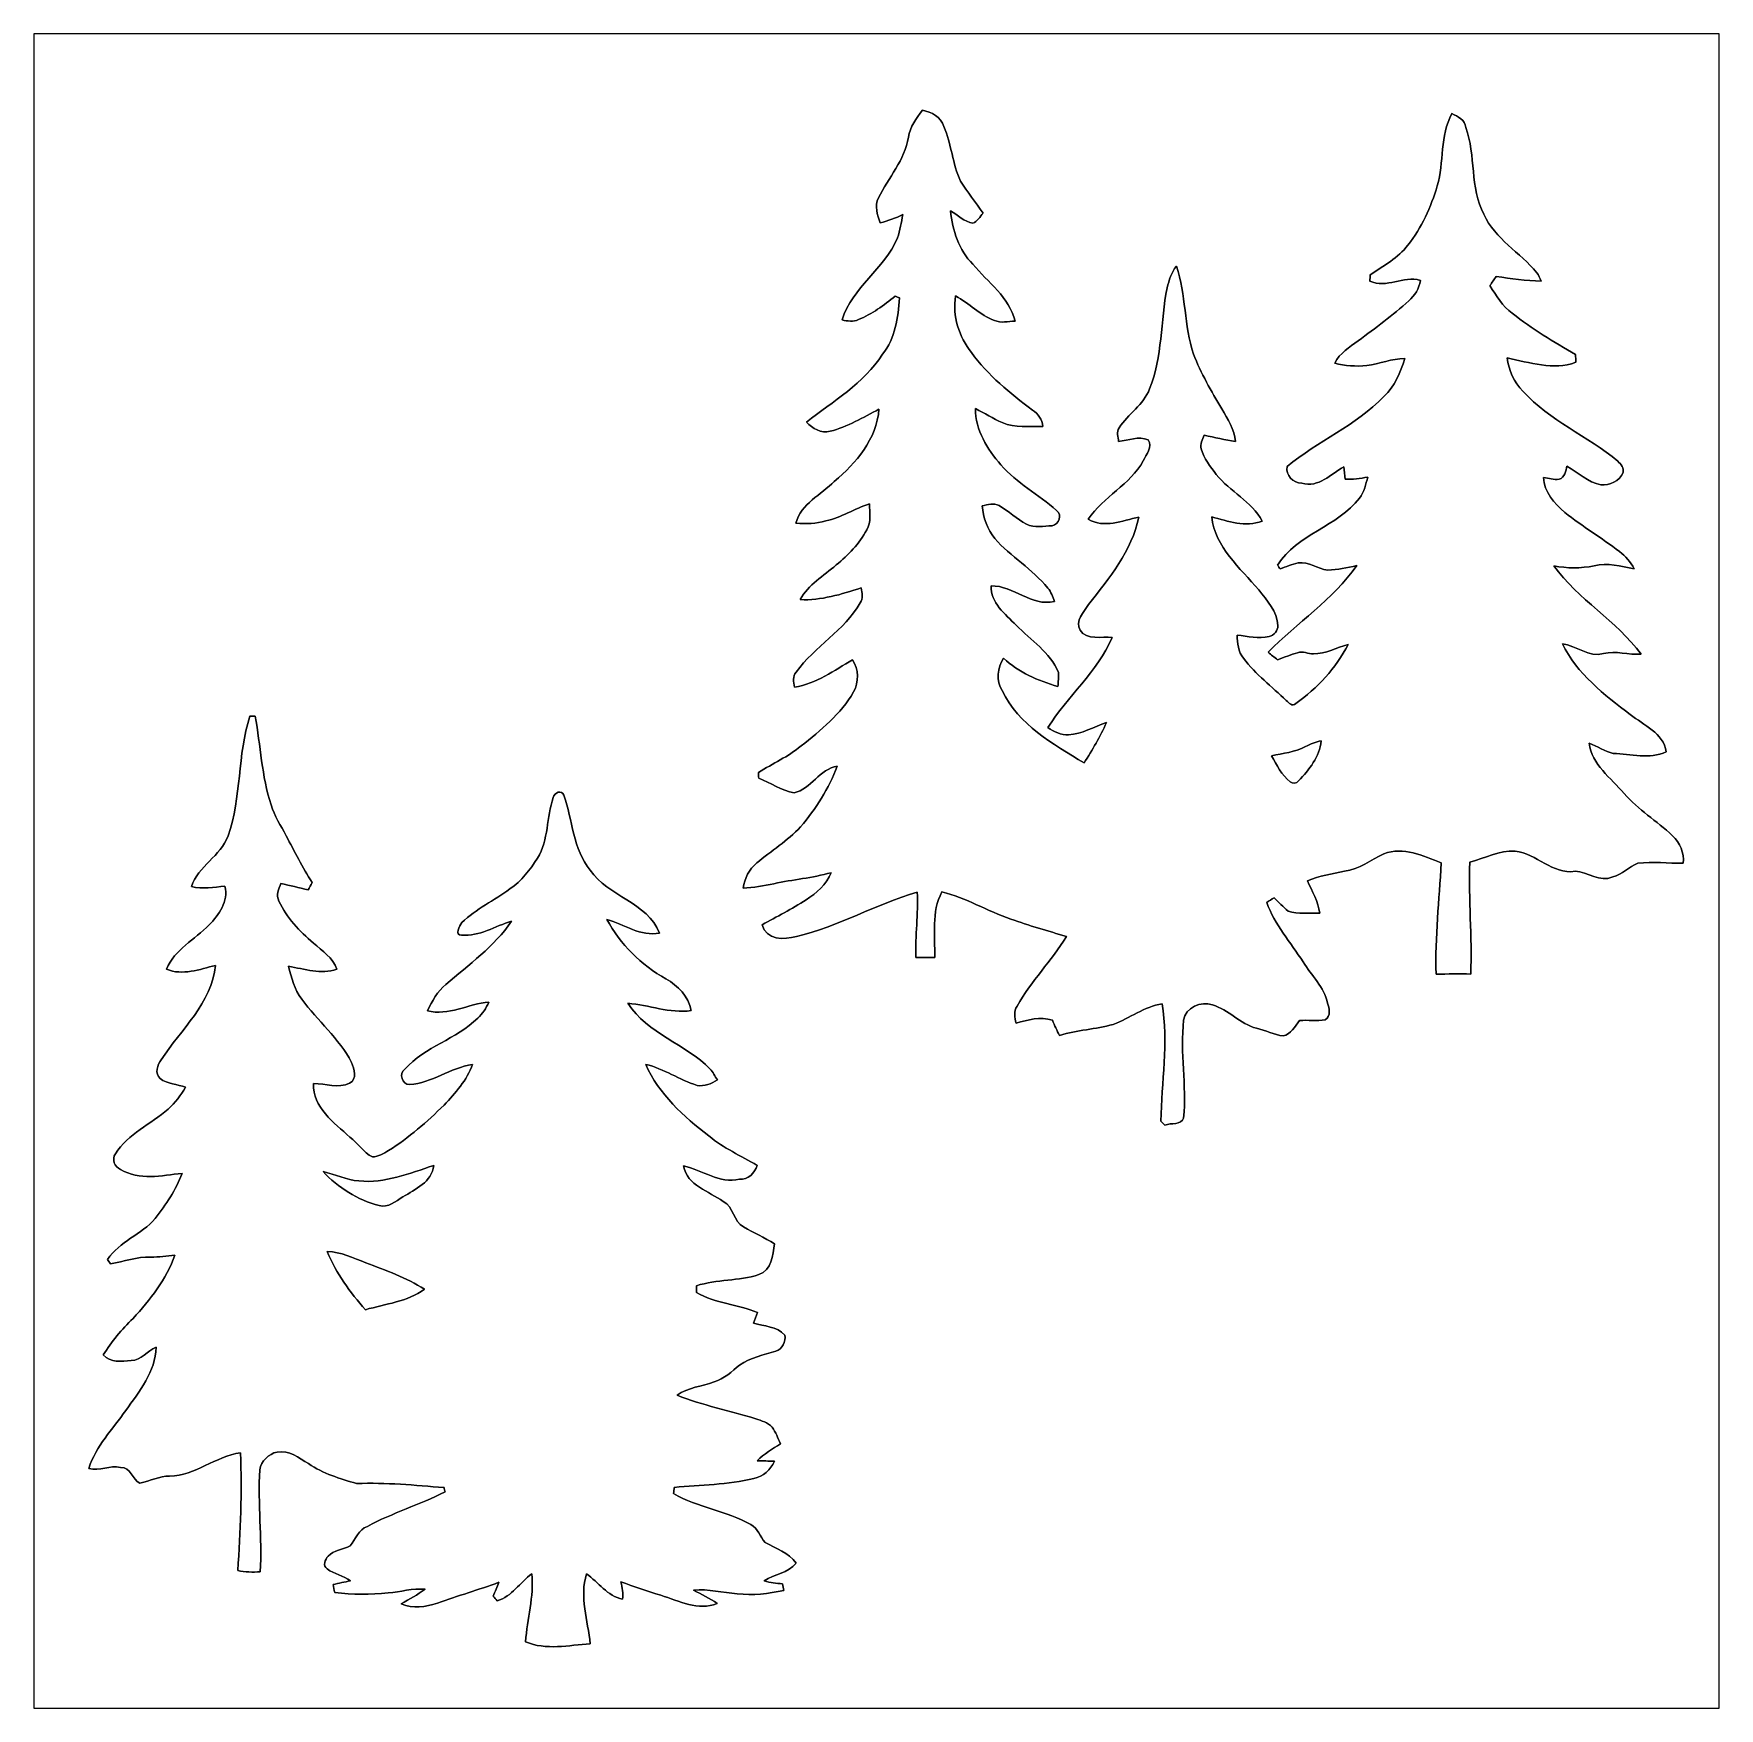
# Model space of a CAD drawing. Header units: centimetres. Extents: x -16.8 to 16.8, y -16.7 to 16.7.
import ezdxf

# ---------------------------------------------------------------- set-up
doc = ezdxf.new("R2010")
doc.units = ezdxf.units.CM
doc.header["$MEASUREMENT"] = 0
doc.layers.add('Layer 1', color=7, linetype='Continuous')

msp = doc.modelspace()

# ---------------------------------------------------------------- linework, layer by layer
at = {"layer": 'Layer 1', "color": 7}
for points, knots in [([(-16.77458, 16.66875), (-16.77458, 16.66875), (16.77458, 16.66875), (16.77458, 16.66875), (16.77458, 16.66875), (16.77458, 16.66875), (16.77458, -16.66875), (16.77458, -16.66875), (16.77458, -16.66875), (16.77458, -16.66875), (-16.77458, -16.66875), (-16.77458, -16.66875), (-16.77458, -16.66875), (-16.77458, -16.66875), (-16.77458, 16.66875), (-16.77458, 16.66875), (-16.77458, 16.66875), (-16.77458, 16.66875), (-16.77458, 16.66875), (-16.77458, 16.66875)], [0, 0, 0, 0, 0.16666667, 0.16666667, 0.16666667, 0.16666667, 0.33333333, 0.33333333, 0.33333333, 0.33333333, 0.5, 0.5, 0.5, 0.5, 0.66666667, 0.66666667, 0.66666667, 0.66666667, 1, 1, 1, 1]), ([(0.9144, 15.14475), (0.78775, 14.98565), (0.67239, 14.81208), (0.63535, 14.60782), (0.63535, 14.60782), (0.56444, 14.15062), (0.23777, 13.80243), (0.03916, 13.40026), (0.03916, 13.40026), (-0.0448, 13.24257), (0.0187, 13.06054), (0.07373, 12.90391), (0.07373, 12.90391), (0.23036, 12.94095), (0.38135, 12.99774), (0.52564, 13.06901), (0.52564, 13.06901), (0.49212, 12.91378), (0.47343, 12.75292), (0.41522, 12.60404), (0.41522, 12.60404), (0.16651, 11.98457), (-0.49248, 11.62085), (-0.68298, 10.96998), (-0.68298, 10.96998), (-0.57644, 10.94952), (-0.46284, 10.92976), (-0.35983, 10.97633), (-0.35983, 10.97633), (-0.09066, 11.08816), (0.14746, 11.26243), (0.37289, 11.44517), (0.37289, 11.44517), (0.39405, 11.43564), (0.43674, 11.41695), (0.45791, 11.40742), (0.45791, 11.40742), (0.43145, 11.01478), (0.37112, 10.60521), (0.121, 10.28594), (0.121, 10.28594), (-0.25471, 9.70351), (-0.86325, 9.3532), (-1.39383, 8.93374), (-1.39383, 8.93374), (-1.27106, 8.81556), (-1.10137, 8.70585), (-0.92322, 8.75383), (-0.92322, 8.75383), (-0.57679, 8.84555), (-0.26529, 9.03005), (0.04974, 9.19515), (0.04974, 9.19515), (0.00176, 8.59861), (-0.39899, 8.122), (-0.84067, 7.75547), (-0.84067, 7.75547), (-1.10067, 7.4863), (-1.50389, 7.31732), (-1.60338, 6.9275), (-1.60338, 6.9275), (-1.4037, 6.90562), (-1.19944, 6.90845), (-1.00648, 6.9723), (-1.00648, 6.9723), (-0.69815, 7.03192), (-0.43744, 7.21748), (-0.14005, 7.3085), (-0.14005, 7.3085), (-0.13194, 7.13564), (-0.10548, 6.94831), (-0.19438, 6.79062), (-0.19438, 6.79062), (-0.34114, 6.51475), (-0.56303, 6.29038), (-0.80081, 6.09212), (-0.80081, 6.09212), (-1.05234, 5.87516), (-1.35502, 5.70195), (-1.52118, 5.40279), (-1.52118, 5.40279), (-1.10208, 5.38198), (-0.69956, 5.50968), (-0.30551, 5.63527), (-0.30551, 5.63527), (-0.28787, 5.53649), (-0.26494, 5.42713), (-0.32491, 5.33718), (-0.32491, 5.33718), (-0.63994, 4.78331), (-1.23155, 4.47075), (-1.59879, 3.96028), (-1.59879, 3.96028), (-1.67287, 3.87526), (-1.651, 3.76132), (-1.62948, 3.66148), (-1.62948, 3.66148), (-1.19627, 3.7278), (-0.84384, 3.99309), (-0.47519, 4.20546), (-0.47519, 4.20546), (-0.35595, 4.0132), (-0.34502, 3.76273), (-0.4572, 3.56517), (-0.4572, 3.56517), (-0.70838, 3.1242), (-1.11054, 2.8007), (-1.50036, 2.48849), (-1.50036, 2.48849), (-1.75895, 2.27577), (-2.06551, 2.13854), (-2.34703, 1.96215), (-2.34703, 1.96215), (-2.34668, 1.93393), (-2.34597, 1.87819), (-2.34527, 1.85032), (-2.34527, 1.85032), (-2.11314, 1.7466), (-1.88913, 1.61078), (-1.63936, 1.55469), (-1.63936, 1.55469), (-1.29999, 1.63513), (-1.13453, 2.03165), (-0.77964, 2.08562), (-0.77964, 2.08562), (-0.95462, 1.64571), (-1.20191, 1.23472), (-1.51342, 0.87806), (-1.51342, 0.87806), (-1.77024, 0.60078), (-2.0955, 0.40217), (-2.38196, 0.15946), (-2.38196, 0.15946), (-2.53471, 0.03351), (-2.62643, -0.14852), (-2.65606, -0.34396), (-2.65606, -0.34396), (-2.45004, -0.3242), (-2.24367, -0.30057), (-2.04153, -0.25294), (-2.04153, -0.25294), (-1.66441, -0.16898), (-1.27635, -0.13935), (-0.90346, -0.03422), (-0.90346, -0.03422), (-0.99519, -0.26917), (-1.19556, -0.43956), (-1.40229, -0.57326), (-1.40229, -0.57326), (-1.68451, -0.75565), (-1.98367, -0.90911), (-2.27859, -1.06962), (-2.27859, -1.06962), (-2.20028, -1.38254), (-1.83656, -1.37019), (-1.5935, -1.30175), (-1.5935, -1.30175), (-0.75636, -1.11196), (-0.01164, -0.65511), (0.81139, -0.42086), (0.81139, -0.42086), (0.82938, -0.85443), (0.77258, -1.28729), (0.78246, -1.7212), (0.78246, -1.7212), (0.90734, -1.72332), (1.03258, -1.72085), (1.15782, -1.71873), (1.15782, -1.71873), (1.17052, -1.28023), (1.0862, -0.81986), (1.3014, -0.41487), (1.3014, -0.41487), (1.78153, -0.53375), (2.20733, -0.79939), (2.67406, -0.95673), (2.67406, -0.95673), (3.03706, -1.09044), (3.41136, -1.18851), (3.78001, -1.30528), (3.78001, -1.30528), (3.48051, -1.78717), (3.07834, -2.19816), (2.79753, -2.69169), (2.79753, -2.69169), (2.73085, -2.79471), (2.75308, -2.91924), (2.77812, -3.03142), (2.77812, -3.03142), (3.01343, -2.96228), (3.25755, -2.8896), (3.50167, -2.97251), (3.50167, -2.97251), (3.54647, -3.07411), (3.59163, -3.17571), (3.64314, -3.27413), (3.64314, -3.27413), (3.99274, -3.16618), (4.36104, -3.15101), (4.71311, -3.05541), (4.71311, -3.05541), (5.04049, -2.927), (5.33047, -2.70369), (5.6836, -2.64125), (5.6836, -2.64125), (5.81096, -3.41665), (5.67514, -4.2037), (5.66208, -4.98299), (5.66208, -4.98299), (5.68784, -5.00733), (5.71394, -5.03202), (5.74075, -5.05707), (5.74075, -5.05707), (5.86246, -5.01191), (6.06672, -5.06236), (6.11329, -4.91772), (6.11329, -4.91772), (6.17467, -4.26896), (6.04238, -3.61774), (6.11187, -2.97004), (6.11187, -2.97004), (6.15315, -2.71286), (6.45583, -2.59115), (6.68726, -2.66277), (6.68726, -2.66277), (7.00652, -2.76401), (7.23724, -3.04236), (7.56214, -3.13161), (7.56214, -3.13161), (7.74206, -3.17077), (7.91034, -3.26037), (8.09378, -3.28436), (8.09378, -3.28436), (8.25112, -3.24944), (8.32944, -3.09421), (8.41834, -2.97568), (8.41834, -2.97568), (8.58873, -2.96474), (8.76159, -2.98803), (8.93092, -2.96122), (8.93092, -2.96122), (9.04487, -2.89595), (9.01841, -2.72697), (8.97819, -2.62784), (8.97819, -2.62784), (8.90764, -2.31034), (8.65787, -2.07892), (8.49207, -1.81081), (8.49207, -1.81081), (8.24336, -1.42028), (7.92233, -1.06751), (7.76781, -0.62442), (7.76781, -0.62442), (7.8165, -0.59408), (7.86553, -0.56409), (7.91457, -0.53446), (7.91457, -0.53446), (8.00488, -0.62477), (8.09413, -0.71402), (8.19079, -0.79834), (8.19079, -0.79834), (8.39399, -0.86043), (8.61448, -0.83785), (8.82403, -0.84102), (8.82403, -0.84102), (8.78558, -0.60925), (8.67339, -0.40393), (8.57567, -0.19438), (8.57567, -0.19438), (8.81486, -0.10301), (9.06462, -0.04763), (9.31686, -0.006), (9.31686, -0.006), (9.60826, 0.03316), (9.83756, 0.22684), (10.09897, 0.34043), (10.09897, 0.34043), (10.48209, 0.49671), (10.88178, 0.29916), (11.24021, 0.16263), (11.24021, 0.16263), (11.2014, -0.57679), (11.11391, -1.31445), (11.13861, -2.05599), (11.13861, -2.05599), (11.36826, -2.04964), (11.59827, -2.04082), (11.82793, -2.0507), (11.82793, -2.0507), (11.8558, -1.30775), (11.78207, -0.5655), (11.81029, 0.17745), (11.81029, 0.17745), (12.10839, 0.25471), (12.39696, 0.41169), (12.7127, 0.39652), (12.7127, 0.39652), (13.14485, 0.35066), (13.44895, -0.0762), (13.90368, -0.00635), (13.90368, -0.00635), (14.15909, -0.01164), (14.39474, -0.23813), (14.6558, -0.11818), (14.6558, -0.11818), (14.84595, -0.07408), (14.97259, 0.09313), (15.15357, 0.15311), (15.15357, 0.15311), (15.45343, 0.19368), (15.75611, 0.14711), (16.05774, 0.15311), (16.05774, 0.15311), (16.07926, 0.3616), (15.99071, 0.56374), (15.83972, 0.7052), (15.83972, 0.7052), (15.53069, 0.99766), (15.15816, 1.21849), (14.88052, 1.54552), (14.88052, 1.54552), (14.61805, 1.84785), (14.23741, 2.11702), (14.18272, 2.54247), (14.18272, 2.54247), (14.34747, 2.48567), (14.49352, 2.37913), (14.66391, 2.33892), (14.66391, 2.33892), (15.01528, 2.32869), (15.38182, 2.22074), (15.71978, 2.37031), (15.71978, 2.37031), (15.65981, 2.7499), (15.27104, 2.90301), (15.00329, 3.11538), (15.00329, 3.11538), (14.48717, 3.50837), (13.94001, 3.92606), (13.65144, 4.52473), (13.65144, 4.52473), (13.9319, 4.48381), (14.17602, 4.2478), (14.47059, 4.32823), (14.47059, 4.32823), (14.72001, 4.39173), (14.96766, 4.29789), (15.21848, 4.31659), (15.21848, 4.31659), (14.72812, 4.98722), (13.96718, 5.40067), (13.47858, 6.07624), (13.47858, 6.07624), (13.74352, 6.02086), (14.01692, 6.02368), (14.28327, 6.07448), (14.28327, 6.07448), (14.54961, 6.14751), (14.81808, 6.06354), (15.08054, 6.01733), (15.08054, 6.01733), (15.00717, 6.14856), (14.91192, 6.26886), (14.79127, 6.35917), (14.79127, 6.35917), (14.43214, 6.62622), (14.0522, 6.86364), (13.69871, 7.13775), (13.69871, 7.13775), (13.4941, 7.31979), (13.28491, 7.54133), (13.27573, 7.83202), (13.27573, 7.83202), (13.3791, 7.81826), (13.48281, 7.78757), (13.58829, 7.79745), (13.58829, 7.79745), (13.69977, 7.83519), (13.71847, 7.9629), (13.74316, 8.06132), (13.74316, 8.06132), (13.96083, 7.92621), (14.16121, 7.74206), (14.41697, 7.68562), (14.41697, 7.68562), (14.58948, 7.67786), (14.7955, 7.75688), (14.859, 7.93115), (14.859, 7.93115), (14.88581, 8.02005), (14.81243, 8.09872), (14.75493, 8.15657), (14.75493, 8.15657), (14.15344, 8.65999), (13.39885, 8.96338), (12.86581, 9.5504), (12.86581, 9.5504), (12.69047, 9.72996), (12.58499, 9.96844), (12.54972, 10.21468), (12.54972, 10.21468), (12.99739, 10.12402), (13.46694, 9.96244), (13.92026, 10.12684), (13.92026, 10.12684), (13.91779, 10.1787), (13.91602, 10.23056), (13.91426, 10.28241), (13.91426, 10.28241), (13.48105, 10.53359), (13.04678, 10.79041), (12.65449, 11.10262), (12.65449, 11.10262), (12.45941, 11.24514), (12.33346, 11.45293), (12.21034, 11.65542), (12.21034, 11.65542), (12.25091, 11.7161), (12.29184, 11.77678), (12.33276, 11.83746), (12.33276, 11.83746), (12.6305, 11.7923), (12.92966, 11.74644), (13.23234, 11.74468), (13.23234, 11.74468), (13.20518, 11.80147), (13.18013, 11.86039), (13.14274, 11.91119), (13.14274, 11.91119), (12.81077, 12.31371), (12.30912, 12.58288), (12.08758, 13.07289), (12.08758, 13.07289), (11.805, 13.60523), (11.93377, 14.24376), (11.72986, 14.80009), (11.72986, 14.80009), (11.71716, 14.95813), (11.56794, 15.01634), (11.45081, 15.07949), (11.45081, 15.07949), (11.21198, 14.6371), (11.29877, 14.11041), (11.16189, 13.63839), (11.16189, 13.63839), (11.03383, 13.21788), (10.85532, 12.80407), (10.57592, 12.46046), (10.57592, 12.46046), (10.38472, 12.19976), (10.08733, 12.05124), (9.82839, 11.87097), (9.82839, 11.87097), (9.82592, 11.83958), (9.82098, 11.77678), (9.81851, 11.74538), (9.81851, 11.74538), (10.15365, 11.58381), (10.48314, 11.86498), (10.82463, 11.75738), (10.82463, 11.75738), (10.8017, 11.59545), (10.71527, 11.45434), (10.59392, 11.34921), (10.59392, 11.34921), (10.27395, 11.06629), (9.93316, 10.8077), (9.58815, 10.55617), (9.58815, 10.55617), (9.41564, 10.42705), (9.22161, 10.30993), (9.12001, 10.11237), (9.12001, 10.11237), (9.32744, 10.05664), (9.5444, 10.03864), (9.75854, 10.0644), (9.75854, 10.0644), (10.01466, 10.08944), (10.25454, 10.20586), (10.51454, 10.20163), (10.51454, 10.20163), (10.42529, 9.92717), (10.31275, 9.64706), (10.09967, 9.44421), (10.09967, 9.44421), (9.54229, 8.86883), (8.7817, 8.55839), (8.17245, 8.05004), (8.17245, 8.05004), (8.13717, 7.87859), (8.29733, 7.72301), (8.4642, 7.72231), (8.4642, 7.72231), (8.80745, 7.62141), (9.03393, 7.9054), (9.30275, 8.04792), (9.30275, 8.04792), (9.3091, 7.96537), (9.31757, 7.88247), (9.32744, 7.79992), (9.32744, 7.79992), (9.47879, 7.79321), (9.62907, 7.81332), (9.77724, 7.8426), (9.77724, 7.8426), (9.73984, 7.69867), (9.70633, 7.54627), (9.61566, 7.42421), (9.61566, 7.42421), (9.17716, 6.85765), (8.37106, 6.70348), (7.98124, 6.0893), (7.98124, 6.0893), (7.99394, 6.0706), (8.01899, 6.03321), (8.03169, 6.01416), (8.03169, 6.01416), (8.15128, 6.05472), (8.26805, 6.10694), (8.39258, 6.13339), (8.39258, 6.13339), (8.60425, 6.16056), (8.77711, 6.01274), (8.97996, 5.99052), (8.97996, 5.99052), (9.1761, 5.99193), (9.36766, 6.04238), (9.55957, 6.07907), (9.55957, 6.07907), (9.07838, 5.40244), (8.37212, 4.93995), (7.79498, 4.35434), (7.79498, 4.35434), (7.85601, 4.30389), (7.9188, 4.25485), (7.9823, 4.20688), (7.9823, 4.20688), (8.1153, 4.25238), (8.24724, 4.30636), (8.38271, 4.34622), (8.38271, 4.34622), (8.48713, 4.37868), (8.59155, 4.32506), (8.69668, 4.32294), (8.69668, 4.32294), (8.94115, 4.32188), (9.15423, 4.44888), (9.38459, 4.50815), (9.38459, 4.50815), (9.14859, 4.03331), (8.77182, 3.64208), (8.34602, 3.33304), (8.34602, 3.33304), (8.27652, 3.26566), (8.2109, 3.34892), (8.15622, 3.39266), (8.15622, 3.39266), (7.87082, 3.67065), (7.54662, 3.91301), (7.30638, 4.23439), (7.30638, 4.23439), (7.19561, 4.36104), (7.18961, 4.53884), (7.17656, 4.69688), (7.17656, 4.69688), (7.38752, 4.6669), (7.60342, 4.62033), (7.81614, 4.67042), (7.81614, 4.67042), (7.91527, 4.68842), (7.98936, 4.78649), (7.9883, 4.88527), (7.9883, 4.88527), (7.98371, 5.17243), (7.76746, 5.38339), (7.60695, 5.59647), (7.60695, 5.59647), (7.23829, 6.03356), (6.74088, 6.44419), (6.67173, 7.04779), (6.67173, 7.04779), (7.00087, 6.96489), (7.33884, 6.83719), (7.67786, 6.9663), (7.67786, 6.9663), (7.46901, 7.36071), (7.03227, 7.55086), (6.76346, 7.89481), (6.76346, 7.89481), (6.64281, 8.05074), (6.51827, 8.21231), (6.46183, 8.40352), (6.46183, 8.40352), (6.43114, 8.49877), (6.49182, 8.58837), (6.52462, 8.6741), (6.52462, 8.6741), (6.73135, 8.63177), (6.93737, 8.58555), (7.14516, 8.54781), (7.14516, 8.54781), (7.12117, 8.78805), (6.99064, 8.99619), (6.87317, 9.20044), (6.87317, 9.20044), (6.6615, 9.55111), (6.46042, 9.91023), (6.30731, 10.29053), (6.30731, 10.29053), (6.11928, 10.85744), (6.16338, 11.47551), (5.96971, 12.03925), (5.96971, 12.03925), (5.86211, 11.92212), (5.82824, 11.75949), (5.78273, 11.61168), (5.78273, 11.61168), (5.6515, 10.94387), (5.69489, 10.23796), (5.43525, 9.59732), (5.43525, 9.59732), (5.31671, 9.28088), (5.00627, 9.09955), (4.82988, 8.82191), (4.82988, 8.82191), (4.7752, 8.74007), (4.80766, 8.64059), (4.82, 8.55133), (4.82, 8.55133), (5.01262, 8.57074), (5.22076, 8.66916), (5.40597, 8.58061), (5.40597, 8.58061), (5.5058, 8.44232), (5.36504, 8.28992), (5.31036, 8.16575), (5.31036, 8.16575), (5.04825, 7.68632), (4.51485, 7.45314), (4.21428, 7.00476), (4.21428, 7.00476), (4.53108, 6.81531), (4.89373, 6.97089), (5.22041, 7.04603), (5.22041, 7.04603), (5.08247, 6.37046), (4.63338, 5.83142), (4.21922, 5.30472), (4.21922, 5.30472), (4.13032, 5.15691), (3.94476, 4.9784), (4.05201, 4.79284), (4.05201, 4.79284), (4.18147, 4.58117), (4.48874, 4.67713), (4.69265, 4.64679), (4.69265, 4.64679), (4.39279, 3.96169), (3.79871, 3.48051), (3.41171, 2.85397), (3.41171, 2.85397), (3.53095, 2.76754), (3.67347, 2.70722), (3.82305, 2.70969), (3.82305, 2.70969), (4.09187, 2.73297), (4.32964, 2.8642), (4.57764, 2.95663), (4.57764, 2.95663), (4.45417, 2.67476), (4.29577, 2.41018), (4.13138, 2.15053), (4.13138, 2.15053), (3.51614, 2.53506), (2.82328, 2.90195), (2.50119, 3.59163), (2.50119, 3.59163), (2.37631, 3.78954), (2.40806, 4.04354), (2.52695, 4.23651), (2.52695, 4.23651), (2.82787, 3.95005), (3.21804, 3.79377), (3.60856, 3.67171), (3.60856, 3.67171), (3.62021, 3.76414), (3.62268, 3.86009), (3.62514, 3.95217), (3.62514, 3.95217), (3.45158, 4.35151), (3.07658, 4.59669), (2.77742, 4.89409), (2.77742, 4.89409), (2.56575, 5.11351), (2.26519, 5.3407), (2.28036, 5.67831), (2.28036, 5.67831), (2.73262, 5.67902), (3.08081, 5.25709), (3.54189, 5.36681), (3.54189, 5.36681), (3.50661, 5.45924), (3.47627, 5.55696), (3.41136, 5.63351), (3.41136, 5.63351), (3.10339, 6.00851), (2.67406, 6.25828), (2.35232, 6.62023), (2.35232, 6.62023), (2.20839, 6.80649), (2.1209, 7.03439), (2.10361, 7.27004), (2.10361, 7.27004), (2.21298, 7.28909), (2.33433, 7.33284), (2.43946, 7.27322), (2.43946, 7.27322), (2.63313, 7.16844), (2.78941, 7.0037), (2.98732, 6.90527), (2.98732, 6.90527), (3.14501, 6.82731), (3.32881, 6.86188), (3.49709, 6.87423), (3.49709, 6.87423), (3.63432, 6.89892), (3.70346, 7.09013), (3.58211, 7.17938), (3.58211, 7.17938), (3.22897, 7.49864), (2.78836, 7.71913), (2.4765, 8.08602), (2.4765, 8.08602), (2.20486, 8.3947), (1.96638, 8.77993), (1.96991, 9.20432), (1.96991, 9.20432), (2.14877, 9.11401), (2.31951, 9.00783), (2.50261, 8.92563), (2.50261, 8.92563), (2.75555, 8.81168), (3.04271, 8.8579), (3.31117, 8.84837), (3.31117, 8.84837), (3.29882, 8.99019), (3.21945, 9.10096), (3.10621, 9.17575), (3.10621, 9.17575), (2.65536, 9.5056), (2.22179, 9.86861), (1.88948, 10.32228), (1.88948, 10.32228), (1.64183, 10.63907), (1.5046, 11.04265), (1.57374, 11.44729), (1.57374, 11.44729), (1.84573, 11.30653), (2.05493, 11.06346), (2.34844, 10.96116), (2.34844, 10.96116), (2.47685, 10.90048), (2.62079, 10.94281), (2.75696, 10.94564), (2.75696, 10.94564), (2.64548, 11.42224), (2.21544, 11.71928), (1.91805, 12.07841), (1.91805, 12.07841), (1.64077, 12.36169), (1.51236, 12.75362), (1.47179, 13.14062), (1.47179, 13.14062), (1.62101, 13.06266), (1.74731, 12.92401), (1.91805, 12.89791), (1.91805, 12.89791), (2.01083, 12.93107), (2.05987, 13.02526), (2.12125, 13.09617), (2.12125, 13.09617), (1.97591, 13.31172), (1.80834, 13.51209), (1.67146, 13.73293), (1.67146, 13.73293), (1.51483, 14.08007), (1.48872, 14.47236), (1.34126, 14.82266), (1.34126, 14.82266), (1.2827, 15.0181), (1.09643, 15.1063), (0.9144, 15.14475), (0.9144, 15.14475), (0.9144, 15.14475), (0.9144, 15.14475), (0.9144, 15.14475)], [0, 0, 0, 0, 0.005, 0.005, 0.005, 0.005, 0.01, 0.01, 0.01, 0.01, 0.015, 0.015, 0.015, 0.015, 0.02, 0.02, 0.02, 0.02, 0.025, 0.025, 0.025, 0.025, 0.03, 0.03, 0.03, 0.03, 0.035, 0.035, 0.035, 0.035, 0.04, 0.04, 0.04, 0.04, 0.045, 0.045, 0.045, 0.045, 0.05, 0.05, 0.05, 0.05, 0.055, 0.055, 0.055, 0.055, 0.06, 0.06, 0.06, 0.06, 0.065, 0.065, 0.065, 0.065, 0.07, 0.07, 0.07, 0.07, 0.075, 0.075, 0.075, 0.075, 0.08, 0.08, 0.08, 0.08, 0.085, 0.085, 0.085, 0.085, 0.09, 0.09, 0.09, 0.09, 0.095, 0.095, 0.095, 0.095, 0.1, 0.1, 0.1, 0.1, 0.105, 0.105, 0.105, 0.105, 0.11, 0.11, 0.11, 0.11, 0.115, 0.115, 0.115, 0.115, 0.12, 0.12, 0.12, 0.12, 0.125, 0.125, 0.125, 0.125, 0.13, 0.13, 0.13, 0.13, 0.135, 0.135, 0.135, 0.135, 0.14, 0.14, 0.14, 0.14, 0.145, 0.145, 0.145, 0.145, 0.15, 0.15, 0.15, 0.15, 0.155, 0.155, 0.155, 0.155, 0.16, 0.16, 0.16, 0.16, 0.165, 0.165, 0.165, 0.165, 0.17, 0.17, 0.17, 0.17, 0.175, 0.175, 0.175, 0.175, 0.18, 0.18, 0.18, 0.18, 0.185, 0.185, 0.185, 0.185, 0.19, 0.19, 0.19, 0.19, 0.195, 0.195, 0.195, 0.195, 0.2, 0.2, 0.2, 0.2, 0.205, 0.205, 0.205, 0.205, 0.21, 0.21, 0.21, 0.21, 0.215, 0.215, 0.215, 0.215, 0.22, 0.22, 0.22, 0.22, 0.225, 0.225, 0.225, 0.225, 0.23, 0.23, 0.23, 0.23, 0.235, 0.235, 0.235, 0.235, 0.24, 0.24, 0.24, 0.24, 0.245, 0.245, 0.245, 0.245, 0.25, 0.25, 0.25, 0.25, 0.255, 0.255, 0.255, 0.255, 0.26, 0.26, 0.26, 0.26, 0.265, 0.265, 0.265, 0.265, 0.27, 0.27, 0.27, 0.27, 0.275, 0.275, 0.275, 0.275, 0.28, 0.28, 0.28, 0.28, 0.285, 0.285, 0.285, 0.285, 0.29, 0.29, 0.29, 0.29, 0.295, 0.295, 0.295, 0.295, 0.3, 0.3, 0.3, 0.3, 0.305, 0.305, 0.305, 0.305, 0.31, 0.31, 0.31, 0.31, 0.315, 0.315, 0.315, 0.315, 0.32, 0.32, 0.32, 0.32, 0.325, 0.325, 0.325, 0.325, 0.33, 0.33, 0.33, 0.33, 0.335, 0.335, 0.335, 0.335, 0.34, 0.34, 0.34, 0.34, 0.345, 0.345, 0.345, 0.345, 0.35, 0.35, 0.35, 0.35, 0.355, 0.355, 0.355, 0.355, 0.36, 0.36, 0.36, 0.36, 0.365, 0.365, 0.365, 0.365, 0.37, 0.37, 0.37, 0.37, 0.375, 0.375, 0.375, 0.375, 0.38, 0.38, 0.38, 0.38, 0.385, 0.385, 0.385, 0.385, 0.39, 0.39, 0.39, 0.39, 0.395, 0.395, 0.395, 0.395, 0.4, 0.4, 0.4, 0.4, 0.405, 0.405, 0.405, 0.405, 0.41, 0.41, 0.41, 0.41, 0.415, 0.415, 0.415, 0.415, 0.42, 0.42, 0.42, 0.42, 0.425, 0.425, 0.425, 0.425, 0.43, 0.43, 0.43, 0.43, 0.435, 0.435, 0.435, 0.435, 0.44, 0.44, 0.44, 0.44, 0.445, 0.445, 0.445, 0.445, 0.45, 0.45, 0.45, 0.45, 0.455, 0.455, 0.455, 0.455, 0.46, 0.46, 0.46, 0.46, 0.465, 0.465, 0.465, 0.465, 0.47, 0.47, 0.47, 0.47, 0.475, 0.475, 0.475, 0.475, 0.48, 0.48, 0.48, 0.48, 0.485, 0.485, 0.485, 0.485, 0.49, 0.49, 0.49, 0.49, 0.495, 0.495, 0.495, 0.495, 0.5, 0.5, 0.5, 0.5, 0.505, 0.505, 0.505, 0.505, 0.51, 0.51, 0.51, 0.51, 0.515, 0.515, 0.515, 0.515, 0.52, 0.52, 0.52, 0.52, 0.525, 0.525, 0.525, 0.525, 0.53, 0.53, 0.53, 0.53, 0.535, 0.535, 0.535, 0.535, 0.54, 0.54, 0.54, 0.54, 0.545, 0.545, 0.545, 0.545, 0.55, 0.55, 0.55, 0.55, 0.555, 0.555, 0.555, 0.555, 0.56, 0.56, 0.56, 0.56, 0.565, 0.565, 0.565, 0.565, 0.57, 0.57, 0.57, 0.57, 0.575, 0.575, 0.575, 0.575, 0.58, 0.58, 0.58, 0.58, 0.585, 0.585, 0.585, 0.585, 0.59, 0.59, 0.59, 0.59, 0.595, 0.595, 0.595, 0.595, 0.6, 0.6, 0.6, 0.6, 0.605, 0.605, 0.605, 0.605, 0.61, 0.61, 0.61, 0.61, 0.615, 0.615, 0.615, 0.615, 0.62, 0.62, 0.62, 0.62, 0.625, 0.625, 0.625, 0.625, 0.63, 0.63, 0.63, 0.63, 0.635, 0.635, 0.635, 0.635, 0.64, 0.64, 0.64, 0.64, 0.645, 0.645, 0.645, 0.645, 0.65, 0.65, 0.65, 0.65, 0.655, 0.655, 0.655, 0.655, 0.66, 0.66, 0.66, 0.66, 0.665, 0.665, 0.665, 0.665, 0.67, 0.67, 0.67, 0.67, 0.675, 0.675, 0.675, 0.675, 0.68, 0.68, 0.68, 0.68, 0.685, 0.685, 0.685, 0.685, 0.69, 0.69, 0.69, 0.69, 0.695, 0.695, 0.695, 0.695, 0.7, 0.7, 0.7, 0.7, 0.705, 0.705, 0.705, 0.705, 0.71, 0.71, 0.71, 0.71, 0.715, 0.715, 0.715, 0.715, 0.72, 0.72, 0.72, 0.72, 0.725, 0.725, 0.725, 0.725, 0.73, 0.73, 0.73, 0.73, 0.735, 0.735, 0.735, 0.735, 0.74, 0.74, 0.74, 0.74, 0.745, 0.745, 0.745, 0.745, 0.75, 0.75, 0.75, 0.75, 0.755, 0.755, 0.755, 0.755, 0.76, 0.76, 0.76, 0.76, 0.765, 0.765, 0.765, 0.765, 0.77, 0.77, 0.77, 0.77, 0.775, 0.775, 0.775, 0.775, 0.78, 0.78, 0.78, 0.78, 0.785, 0.785, 0.785, 0.785, 0.79, 0.79, 0.79, 0.79, 0.795, 0.795, 0.795, 0.795, 0.8, 0.8, 0.8, 0.8, 0.805, 0.805, 0.805, 0.805, 0.81, 0.81, 0.81, 0.81, 0.815, 0.815, 0.815, 0.815, 0.82, 0.82, 0.82, 0.82, 0.825, 0.825, 0.825, 0.825, 0.83, 0.83, 0.83, 0.83, 0.835, 0.835, 0.835, 0.835, 0.84, 0.84, 0.84, 0.84, 0.845, 0.845, 0.845, 0.845, 0.85, 0.85, 0.85, 0.85, 0.855, 0.855, 0.855, 0.855, 0.86, 0.86, 0.86, 0.86, 0.865, 0.865, 0.865, 0.865, 0.87, 0.87, 0.87, 0.87, 0.875, 0.875, 0.875, 0.875, 0.88, 0.88, 0.88, 0.88, 0.885, 0.885, 0.885, 0.885, 0.89, 0.89, 0.89, 0.89, 0.895, 0.895, 0.895, 0.895, 0.9, 0.9, 0.9, 0.9, 0.905, 0.905, 0.905, 0.905, 0.91, 0.91, 0.91, 0.91, 0.915, 0.915, 0.915, 0.915, 0.92, 0.92, 0.92, 0.92, 0.925, 0.925, 0.925, 0.925, 0.93, 0.93, 0.93, 0.93, 0.935, 0.935, 0.935, 0.935, 0.94, 0.94, 0.94, 0.94, 0.945, 0.945, 0.945, 0.945, 0.95, 0.95, 0.95, 0.95, 0.955, 0.955, 0.955, 0.955, 0.96, 0.96, 0.96, 0.96, 0.965, 0.965, 0.965, 0.965, 0.97, 0.97, 0.97, 0.97, 0.975, 0.975, 0.975, 0.975, 0.98, 0.98, 0.98, 0.98, 0.985, 0.985, 0.985, 0.985, 0.99, 0.99, 0.99, 0.99, 1, 1, 1, 1]), ([(-12.47246, 3.08539), (-12.72328, 2.31069), (-12.63509, 1.46897), (-12.90638, 0.69956), (-12.90638, 0.69956), (-13.05348, 0.29281), (-13.49975, 0.1016), (-13.63521, -0.31115), (-13.63521, -0.31115), (-13.41508, -0.36371), (-13.18966, -0.31926), (-12.96811, -0.30445), (-12.96811, -0.30445), (-12.89509, -0.59831), (-13.08876, -0.87383), (-13.28314, -1.07421), (-13.28314, -1.07421), (-13.56642, -1.36278), (-13.97106, -1.5621), (-14.13193, -1.95474), (-14.13193, -1.95474), (-13.81196, -2.08844), (-13.47258, -1.95721), (-13.15579, -1.87854), (-13.15579, -1.87854), (-13.23305, -2.63278), (-13.84229, -3.15419), (-14.23599, -3.75603), (-14.23599, -3.75603), (-14.31255, -3.85974), (-14.37076, -4.03154), (-14.25998, -4.1335), (-14.25998, -4.1335), (-14.11005, -4.23616), (-13.92026, -4.25062), (-13.75057, -4.30213), (-13.75057, -4.30213), (-13.84371, -4.4644), (-13.96471, -4.60869), (-14.09806, -4.73992), (-14.09806, -4.73992), (-14.44131, -5.04155), (-14.89745, -5.2324), (-15.14793, -5.63033), (-15.14793, -5.63033), (-15.22836, -5.73828), (-15.16274, -5.89386), (-15.04456, -5.94184), (-15.04456, -5.94184), (-14.67414, -6.16585), (-14.22647, -6.06354), (-13.82254, -6.02015), (-13.82254, -6.02015), (-13.94319, -6.34859), (-14.14286, -6.64316), (-14.35488, -6.91938), (-14.35488, -6.91938), (-14.63534, -7.23583), (-15.06396, -7.37764), (-15.30809, -7.73395), (-15.30809, -7.73395), (-15.29327, -7.75547), (-15.26364, -7.79851), (-15.24882, -7.82002), (-15.24882, -7.82002), (-14.98177, -7.77311), (-14.72142, -7.67503), (-14.4466, -7.68562), (-14.4466, -7.68562), (-14.28433, -7.68773), (-14.12346, -7.66904), (-13.9633, -7.64611), (-13.9633, -7.64611), (-14.13193, -8.12906), (-14.45719, -8.53546), (-14.79726, -8.90905), (-14.79726, -8.90905), (-15.02551, -9.1253), (-15.22518, -9.36943), (-15.39346, -9.63471), (-15.39346, -9.63471), (-15.24529, -9.78888), (-15.02974, -9.76701), (-14.83607, -9.74478), (-14.83607, -9.74478), (-14.63428, -9.74478), (-14.51363, -9.55216), (-14.3383, -9.47984), (-14.3383, -9.47984), (-14.34677, -9.96844), (-14.67309, -10.36144), (-14.94226, -10.73997), (-14.94226, -10.73997), (-15.20049, -11.11215), (-15.54057, -11.44905), (-15.67568, -11.89214), (-15.67568, -11.89214), (-15.46331, -11.95105), (-15.25834, -11.82476), (-15.04597, -11.87203), (-15.04597, -11.87203), (-14.8396, -11.8685), (-14.81737, -12.11121), (-14.65933, -12.186), (-14.65933, -12.186), (-14.46071, -12.14755), (-14.27515, -12.04136), (-14.06948, -12.04595), (-14.06948, -12.04595), (-13.55619, -12.03501), (-13.1572, -11.65648), (-12.66014, -11.58099), (-12.66014, -11.58099), (-12.62556, -12.36345), (-12.65908, -13.14732), (-12.71446, -13.92837), (-12.71446, -13.92837), (-12.567, -13.95412), (-12.41707, -13.96259), (-12.26714, -13.95236), (-12.26714, -13.95236), (-12.22234, -13.27503), (-12.32076, -12.59769), (-12.27279, -11.92142), (-12.27279, -11.92142), (-12.25056, -11.74432), (-12.09851, -11.60639), (-11.92989, -11.56688), (-11.92989, -11.56688), (-11.69106, -11.5249), (-11.49279, -11.68118), (-11.30441, -11.79759), (-11.30441, -11.79759), (-11.01901, -12.00079), (-10.67753, -12.09499), (-10.34733, -12.19482), (-10.34733, -12.19482), (-9.7663, -12.16942), (-9.18633, -12.22975), (-8.60743, -12.27526), (-8.60743, -12.27526), (-8.60213, -12.29713), (-8.59226, -12.34087), (-8.58696, -12.36274), (-8.58696, -12.36274), (-9.09214, -12.61498), (-9.63683, -12.77867), (-10.13319, -13.0489), (-10.13319, -13.0489), (-10.31275, -13.11522), (-10.36567, -13.3036), (-10.47856, -13.43484), (-10.47856, -13.43484), (-10.61649, -13.51421), (-10.80029, -13.5188), (-10.91636, -13.63698), (-10.91636, -13.63698), (-10.97456, -13.70506), (-11.02819, -13.83206), (-10.93364, -13.89415), (-10.93364, -13.89415), (-10.79077, -13.99469), (-10.6112, -14.0268), (-10.46939, -14.13087), (-10.46939, -14.13087), (-10.5851, -14.15521), (-10.70151, -14.1792), (-10.81758, -14.20389), (-10.81758, -14.20389), (-10.80629, -14.25575), (-10.79429, -14.30831), (-10.78265, -14.36123), (-10.78265, -14.36123), (-10.43058, -14.40533), (-10.07322, -14.41309), (-9.72079, -14.36899), (-9.72079, -14.36899), (-9.47491, -14.35312), (-9.23325, -14.27551), (-8.98525, -14.29914), (-8.98525, -14.29914), (-9.13448, -14.40815), (-9.29958, -14.49282), (-9.45762, -14.58807), (-9.45762, -14.58807), (-9.22973, -14.69178), (-8.97008, -14.65333), (-8.73972, -14.57396), (-8.73972, -14.57396), (-8.33332, -14.43002), (-7.9188, -14.31078), (-7.51487, -14.15979), (-7.51487, -14.15979), (-7.54909, -14.25328), (-7.58896, -14.345), (-7.63199, -14.43496), (-7.63199, -14.43496), (-7.60518, -14.46565), (-7.57873, -14.49705), (-7.55191, -14.52845), (-7.55191, -14.52845), (-7.25664, -14.44061), (-7.09436, -14.1665), (-6.86153, -13.9894), (-6.86153, -13.9894), (-6.81426, -14.44554), (-6.95501, -14.89146), (-6.98359, -15.34407), (-6.98359, -15.34407), (-6.57966, -15.52011), (-6.12281, -15.4118), (-5.69877, -15.38358), (-5.69877, -15.38358), (-5.74569, -14.92038), (-5.91608, -14.45189), (-5.77109, -13.9887), (-5.77109, -13.9887), (-5.53579, -14.16367), (-5.35481, -14.43179), (-5.05354, -14.49776), (-5.05354, -14.49776), (-5.03731, -14.38134), (-5.06448, -14.26633), (-5.08564, -14.15309), (-5.08564, -14.15309), (-4.82141, -14.2427), (-4.56001, -14.34183), (-4.29119, -14.41909), (-4.29119, -14.41909), (-3.92853, -14.52986), (-3.54965, -14.73764), (-3.17006, -14.58207), (-3.17006, -14.58207), (-3.31893, -14.47976), (-3.48333, -14.40356), (-3.63926, -14.31396), (-3.63926, -14.31396), (-3.3461, -14.28503), (-3.06176, -14.37252), (-2.77107, -14.38769), (-2.77107, -14.38769), (-2.46133, -14.43143), (-2.14912, -14.38134), (-1.84468, -14.32384), (-1.84468, -14.32384), (-1.85279, -14.27833), (-1.86055, -14.23317), (-1.86831, -14.18872), (-1.86831, -14.18872), (-1.99214, -14.18343), (-2.11667, -14.17002), (-2.23414, -14.1291), (-2.23414, -14.1291), (-2.02812, -13.99716), (-1.75719, -13.98094), (-1.59738, -13.7795), (-1.59738, -13.7795), (-1.75189, -13.56536), (-2.00201, -13.49128), (-2.21756, -13.36534), (-2.21756, -13.36534), (-2.31951, -13.25351), (-2.35797, -13.08488), (-2.50225, -13.01291), (-2.50225, -13.01291), (-2.98379, -12.73316), (-3.55671, -12.67354), (-4.03966, -12.39344), (-4.03966, -12.39344), (-4.03507, -12.35216), (-4.02978, -12.31124), (-4.02449, -12.27102), (-4.02449, -12.27102), (-3.49603, -12.21846), (-2.95769, -12.22199), (-2.43946, -12.09428), (-2.43946, -12.09428), (-2.25425, -12.05689), (-2.10926, -11.92001), (-2.02918, -11.75138), (-2.02918, -11.75138), (-2.14595, -11.74538), (-2.26025, -11.74468), (-2.37561, -11.74009), (-2.37561, -11.74009), (-2.23908, -11.60392), (-2.06975, -11.50796), (-1.91029, -11.40143), (-1.91029, -11.40143), (-1.96568, -11.29065), (-2.00307, -11.17036), (-2.07751, -11.07123), (-2.07751, -11.07123), (-2.16253, -10.97915), (-2.28918, -10.94458), (-2.40312, -10.90295), (-2.40312, -10.90295), (-2.92312, -10.74103), (-3.46216, -10.63907), (-3.96875, -10.43517), (-3.96875, -10.43517), (-3.75461, -10.27218), (-3.47239, -10.27042), (-3.23109, -10.16776), (-3.23109, -10.16776), (-3.03001, -10.11379), (-2.88431, -9.95892), (-2.7238, -9.8365), (-2.7238, -9.8365), (-2.51001, -9.68728), (-2.24931, -9.63401), (-2.00484, -9.55887), (-2.00484, -9.55887), (-1.87572, -9.51865), (-1.80234, -9.3659), (-1.82457, -9.23784), (-1.82457, -9.23784), (-1.98438, -9.06709), (-2.23767, -9.06251), (-2.44898, -8.99971), (-2.44898, -8.99971), (-2.42076, -8.93057), (-2.39289, -8.86143), (-2.36573, -8.79193), (-2.36573, -8.79193), (-2.75943, -8.61519), (-3.20957, -8.61977), (-3.58246, -8.38835), (-3.58246, -8.38835), (-3.58246, -8.35554), (-3.58281, -8.28992), (-3.58281, -8.25712), (-3.58281, -8.25712), (-3.17888, -8.12765), (-2.74214, -8.16645), (-2.33962, -8.03522), (-2.33962, -8.03522), (-2.08844, -7.95267), (-2.06058, -7.64187), (-2.032, -7.42421), (-2.032, -7.42421), (-2.22814, -7.29544), (-2.44369, -7.20266), (-2.64619, -7.08589), (-2.64619, -7.08589), (-2.84939, -6.97583), (-2.84445, -6.68655), (-3.04976, -6.57825), (-3.04976, -6.57825), (-3.33234, -6.37434), (-3.76908, -6.26569), (-3.83999, -5.87269), (-3.83999, -5.87269), (-3.46534, -5.94783), (-3.12526, -6.23817), (-2.72733, -6.1341), (-2.72733, -6.1341), (-2.5527, -6.14751), (-2.42464, -6.01345), (-2.37631, -5.86034), (-2.37631, -5.86034), (-2.69804, -5.66879), (-3.04518, -5.51639), (-3.33516, -5.27544), (-3.33516, -5.27544), (-3.83469, -4.88632), (-4.33705, -4.44253), (-4.59281, -3.84951), (-4.59281, -3.84951), (-4.23086, -3.93735), (-3.92395, -4.15854), (-3.57046, -4.2672), (-3.57046, -4.2672), (-3.42371, -4.29542), (-3.28683, -4.23474), (-3.16759, -4.15819), (-3.16759, -4.15819), (-3.2131, -4.08481), (-3.25438, -4.00826), (-3.30976, -3.94229), (-3.30976, -3.94229), (-3.8033, -3.43817), (-4.55683, -3.2452), (-4.94912, -2.63419), (-4.94912, -2.63419), (-4.52684, -2.66524), (-4.11939, -2.84021), (-3.69076, -2.77848), (-3.69076, -2.77848), (-3.73698, -2.49238), (-3.95323, -2.28741), (-4.18994, -2.14454), (-4.18994, -2.14454), (-4.68665, -1.87748), (-5.09588, -1.4545), (-5.36822, -0.96308), (-5.36822, -0.96308), (-5.02109, -1.06292), (-4.69336, -1.30916), (-4.31694, -1.23754), (-4.31694, -1.23754), (-4.56565, -0.61948), (-5.33929, -0.51329), (-5.6963, 0.0187), (-5.6963, 0.0187), (-6.0452, 0.43639), (-6.04802, 1.01388), (-6.22088, 1.50671), (-6.22088, 1.50671), (-6.26075, 1.6256), (-6.41244, 1.56139), (-6.43573, 1.46438), (-6.43573, 1.46438), (-6.56625, 1.06892), (-6.52568, 0.61948), (-6.74829, 0.25506), (-6.74829, 0.25506), (-6.89434, 0.02293), (-7.06755, -0.20073), (-7.29686, -0.35631), (-7.29686, -0.35631), (-7.61118, -0.58491), (-7.96713, -0.75812), (-8.25324, -1.02447), (-8.25324, -1.02447), (-8.29874, -1.09361), (-8.40105, -1.28235), (-8.26064, -1.27423), (-8.26064, -1.27423), (-7.90293, -1.31057), (-7.59389, -1.09326), (-7.26228, -0.99942), (-7.26228, -0.99942), (-7.60836, -1.50213), (-8.11389, -1.86408), (-8.57144, -2.25954), (-8.57144, -2.25954), (-8.73725, -2.39748), (-8.84308, -2.59045), (-8.93974, -2.78059), (-8.93974, -2.78059), (-8.52029, -2.89631), (-8.12588, -2.63807), (-7.71525, -2.61303), (-7.71525, -2.61303), (-7.77134, -2.72909), (-7.83943, -2.84233), (-7.93785, -2.9277), (-7.93785, -2.9277), (-8.35978, -3.35351), (-8.98807, -3.4925), (-9.38742, -3.94653), (-9.38742, -3.94653), (-9.51089, -4.02766), (-9.44174, -4.25944), (-9.29534, -4.25097), (-9.29534, -4.25097), (-8.8459, -4.21993), (-8.48113, -3.91936), (-8.04228, -3.84986), (-8.04228, -3.84986), (-8.15234, -4.1656), (-8.38129, -4.41889), (-8.60566, -4.65878), (-8.60566, -4.65878), (-8.9468, -4.99251), (-9.30734, -5.31036), (-9.71197, -5.56577), (-9.71197, -5.56577), (-9.81146, -5.62081), (-9.91411, -5.69066), (-10.03194, -5.69172), (-10.03194, -5.69172), (-10.21468, -5.60529), (-10.3251, -5.41796), (-10.48244, -5.29661), (-10.48244, -5.29661), (-10.79676, -5.01438), (-11.22751, -4.70606), (-11.20387, -4.22875), (-11.20387, -4.22875), (-10.9668, -4.23263), (-10.70892, -4.3374), (-10.48738, -4.22346), (-10.48738, -4.22346), (-10.32863, -4.14479), (-10.39989, -3.94229), (-10.44822, -3.81071), (-10.44822, -3.81071), (-10.69622, -3.33022), (-11.12555, -2.98274), (-11.43988, -2.55023), (-11.43988, -2.55023), (-11.58628, -2.36114), (-11.64731, -2.12443), (-11.70093, -1.89583), (-11.70093, -1.89583), (-11.38379, -1.95263), (-11.05888, -2.06269), (-10.73856, -1.95721), (-10.73856, -1.95721), (-10.81864, -1.72403), (-11.03277, -1.58962), (-11.20634, -1.43369), (-11.20634, -1.43369), (-11.4875, -1.2065), (-11.74009, -0.92745), (-11.89249, -0.59725), (-11.89249, -0.59725), (-11.95529, -0.48225), (-11.89884, -0.35842), (-11.85439, -0.24906), (-11.85439, -0.24906), (-11.67271, -0.28716), (-11.4935, -0.33584), (-11.31253, -0.37641), (-11.31253, -0.37641), (-11.28607, -0.32738), (-11.25961, -0.27834), (-11.23315, -0.22966), (-11.23315, -0.22966), (-11.42224, 0.07126), (-11.58416, 0.38806), (-11.74997, 0.70168), (-11.74997, 0.70168), (-11.85545, 0.90311), (-11.98104, 1.09608), (-12.05124, 1.3141), (-12.05124, 1.3141), (-12.2368, 1.88736), (-12.25691, 2.4959), (-12.36768, 3.08504), (-12.36768, 3.08504), (-12.39414, 3.08504), (-12.44635, 3.08539), (-12.47246, 3.08539)], [0, 0, 0, 0, 0.00740741, 0.00740741, 0.00740741, 0.00740741, 0.01481481, 0.01481481, 0.01481481, 0.01481481, 0.02222222, 0.02222222, 0.02222222, 0.02222222, 0.02962963, 0.02962963, 0.02962963, 0.02962963, 0.03703704, 0.03703704, 0.03703704, 0.03703704, 0.04444444, 0.04444444, 0.04444444, 0.04444444, 0.05185185, 0.05185185, 0.05185185, 0.05185185, 0.05925926, 0.05925926, 0.05925926, 0.05925926, 0.06666667, 0.06666667, 0.06666667, 0.06666667, 0.07407407, 0.07407407, 0.07407407, 0.07407407, 0.08148148, 0.08148148, 0.08148148, 0.08148148, 0.08888889, 0.08888889, 0.08888889, 0.08888889, 0.0962963, 0.0962963, 0.0962963, 0.0962963, 0.1037037, 0.1037037, 0.1037037, 0.1037037, 0.11111111, 0.11111111, 0.11111111, 0.11111111, 0.11851852, 0.11851852, 0.11851852, 0.11851852, 0.12592593, 0.12592593, 0.12592593, 0.12592593, 0.13333333, 0.13333333, 0.13333333, 0.13333333, 0.14074074, 0.14074074, 0.14074074, 0.14074074, 0.14814815, 0.14814815, 0.14814815, 0.14814815, 0.15555556, 0.15555556, 0.15555556, 0.15555556, 0.16296296, 0.16296296, 0.16296296, 0.16296296, 0.17037037, 0.17037037, 0.17037037, 0.17037037, 0.17777778, 0.17777778, 0.17777778, 0.17777778, 0.18518519, 0.18518519, 0.18518519, 0.18518519, 0.19259259, 0.19259259, 0.19259259, 0.19259259, 0.2, 0.2, 0.2, 0.2, 0.20740741, 0.20740741, 0.20740741, 0.20740741, 0.21481481, 0.21481481, 0.21481481, 0.21481481, 0.22222222, 0.22222222, 0.22222222, 0.22222222, 0.22962963, 0.22962963, 0.22962963, 0.22962963, 0.23703704, 0.23703704, 0.23703704, 0.23703704, 0.24444444, 0.24444444, 0.24444444, 0.24444444, 0.25185185, 0.25185185, 0.25185185, 0.25185185, 0.25925926, 0.25925926, 0.25925926, 0.25925926, 0.26666667, 0.26666667, 0.26666667, 0.26666667, 0.27407407, 0.27407407, 0.27407407, 0.27407407, 0.28148148, 0.28148148, 0.28148148, 0.28148148, 0.28888889, 0.28888889, 0.28888889, 0.28888889, 0.2962963, 0.2962963, 0.2962963, 0.2962963, 0.3037037, 0.3037037, 0.3037037, 0.3037037, 0.31111111, 0.31111111, 0.31111111, 0.31111111, 0.31851852, 0.31851852, 0.31851852, 0.31851852, 0.32592593, 0.32592593, 0.32592593, 0.32592593, 0.33333333, 0.33333333, 0.33333333, 0.33333333, 0.34074074, 0.34074074, 0.34074074, 0.34074074, 0.34814815, 0.34814815, 0.34814815, 0.34814815, 0.35555556, 0.35555556, 0.35555556, 0.35555556, 0.36296296, 0.36296296, 0.36296296, 0.36296296, 0.37037037, 0.37037037, 0.37037037, 0.37037037, 0.37777778, 0.37777778, 0.37777778, 0.37777778, 0.38518519, 0.38518519, 0.38518519, 0.38518519, 0.39259259, 0.39259259, 0.39259259, 0.39259259, 0.4, 0.4, 0.4, 0.4, 0.40740741, 0.40740741, 0.40740741, 0.40740741, 0.41481481, 0.41481481, 0.41481481, 0.41481481, 0.42222222, 0.42222222, 0.42222222, 0.42222222, 0.42962963, 0.42962963, 0.42962963, 0.42962963, 0.43703704, 0.43703704, 0.43703704, 0.43703704, 0.44444444, 0.44444444, 0.44444444, 0.44444444, 0.45185185, 0.45185185, 0.45185185, 0.45185185, 0.45925926, 0.45925926, 0.45925926, 0.45925926, 0.46666667, 0.46666667, 0.46666667, 0.46666667, 0.47407407, 0.47407407, 0.47407407, 0.47407407, 0.48148148, 0.48148148, 0.48148148, 0.48148148, 0.48888889, 0.48888889, 0.48888889, 0.48888889, 0.4962963, 0.4962963, 0.4962963, 0.4962963, 0.5037037, 0.5037037, 0.5037037, 0.5037037, 0.51111111, 0.51111111, 0.51111111, 0.51111111, 0.51851852, 0.51851852, 0.51851852, 0.51851852, 0.52592593, 0.52592593, 0.52592593, 0.52592593, 0.53333333, 0.53333333, 0.53333333, 0.53333333, 0.54074074, 0.54074074, 0.54074074, 0.54074074, 0.54814815, 0.54814815, 0.54814815, 0.54814815, 0.55555556, 0.55555556, 0.55555556, 0.55555556, 0.56296296, 0.56296296, 0.56296296, 0.56296296, 0.57037037, 0.57037037, 0.57037037, 0.57037037, 0.57777778, 0.57777778, 0.57777778, 0.57777778, 0.58518519, 0.58518519, 0.58518519, 0.58518519, 0.59259259, 0.59259259, 0.59259259, 0.59259259, 0.6, 0.6, 0.6, 0.6, 0.60740741, 0.60740741, 0.60740741, 0.60740741, 0.61481481, 0.61481481, 0.61481481, 0.61481481, 0.62222222, 0.62222222, 0.62222222, 0.62222222, 0.62962963, 0.62962963, 0.62962963, 0.62962963, 0.63703704, 0.63703704, 0.63703704, 0.63703704, 0.64444444, 0.64444444, 0.64444444, 0.64444444, 0.65185185, 0.65185185, 0.65185185, 0.65185185, 0.65925926, 0.65925926, 0.65925926, 0.65925926, 0.66666667, 0.66666667, 0.66666667, 0.66666667, 0.67407407, 0.67407407, 0.67407407, 0.67407407, 0.68148148, 0.68148148, 0.68148148, 0.68148148, 0.68888889, 0.68888889, 0.68888889, 0.68888889, 0.6962963, 0.6962963, 0.6962963, 0.6962963, 0.7037037, 0.7037037, 0.7037037, 0.7037037, 0.71111111, 0.71111111, 0.71111111, 0.71111111, 0.71851852, 0.71851852, 0.71851852, 0.71851852, 0.72592593, 0.72592593, 0.72592593, 0.72592593, 0.73333333, 0.73333333, 0.73333333, 0.73333333, 0.74074074, 0.74074074, 0.74074074, 0.74074074, 0.74814815, 0.74814815, 0.74814815, 0.74814815, 0.75555556, 0.75555556, 0.75555556, 0.75555556, 0.76296296, 0.76296296, 0.76296296, 0.76296296, 0.77037037, 0.77037037, 0.77037037, 0.77037037, 0.77777778, 0.77777778, 0.77777778, 0.77777778, 0.78518519, 0.78518519, 0.78518519, 0.78518519, 0.79259259, 0.79259259, 0.79259259, 0.79259259, 0.8, 0.8, 0.8, 0.8, 0.80740741, 0.80740741, 0.80740741, 0.80740741, 0.81481481, 0.81481481, 0.81481481, 0.81481481, 0.82222222, 0.82222222, 0.82222222, 0.82222222, 0.82962963, 0.82962963, 0.82962963, 0.82962963, 0.83703704, 0.83703704, 0.83703704, 0.83703704, 0.84444444, 0.84444444, 0.84444444, 0.84444444, 0.85185185, 0.85185185, 0.85185185, 0.85185185, 0.85925926, 0.85925926, 0.85925926, 0.85925926, 0.86666667, 0.86666667, 0.86666667, 0.86666667, 0.87407407, 0.87407407, 0.87407407, 0.87407407, 0.88148148, 0.88148148, 0.88148148, 0.88148148, 0.88888889, 0.88888889, 0.88888889, 0.88888889, 0.8962963, 0.8962963, 0.8962963, 0.8962963, 0.9037037, 0.9037037, 0.9037037, 0.9037037, 0.91111111, 0.91111111, 0.91111111, 0.91111111, 0.91851852, 0.91851852, 0.91851852, 0.91851852, 0.92592593, 0.92592593, 0.92592593, 0.92592593, 0.93333333, 0.93333333, 0.93333333, 0.93333333, 0.94074074, 0.94074074, 0.94074074, 0.94074074, 0.94814815, 0.94814815, 0.94814815, 0.94814815, 0.95555556, 0.95555556, 0.95555556, 0.95555556, 0.96296296, 0.96296296, 0.96296296, 0.96296296, 0.97037037, 0.97037037, 0.97037037, 0.97037037, 0.97777778, 0.97777778, 0.97777778, 0.97777778, 0.98518519, 0.98518519, 0.98518519, 0.98518519, 1, 1, 1, 1]), ([(8.53687, 2.47579), (8.63671, 2.52801), (8.74183, 2.57069), (8.85331, 2.5908), (8.85331, 2.5908), (8.81697, 2.27471), (8.61483, 2.01471), (8.39929, 1.79529), (8.39929, 1.79529), (8.35801, 1.74343), (8.28287, 1.73073), (8.23207, 1.77659), (8.23207, 1.77659), (8.06168, 1.90923), (7.9696, 2.11314), (7.86201, 2.29411), (7.86201, 2.29411), (8.08955, 2.3428), (8.32802, 2.36502), (8.53687, 2.47579)], [0, 0, 0, 0, 0.16666667, 0.16666667, 0.16666667, 0.16666667, 0.33333333, 0.33333333, 0.33333333, 0.33333333, 0.5, 0.5, 0.5, 0.5, 0.66666667, 0.66666667, 0.66666667, 0.66666667, 1, 1, 1, 1]), ([(-10.30358, -6.17079), (-9.78429, -6.22088), (-9.29499, -6.01698), (-8.80992, -5.86317), (-8.80992, -5.86317), (-8.8519, -6.19513), (-9.18104, -6.33201), (-9.42658, -6.48899), (-9.42658, -6.48899), (-9.57192, -6.56943), (-9.71973, -6.71759), (-9.90036, -6.66044), (-9.90036, -6.66044), (-10.32475, -6.54897), (-10.7188, -6.30449), (-11.01408, -5.9817), (-11.01408, -5.9817), (-10.7763, -6.04167), (-10.55088, -6.14962), (-10.30358, -6.17079)], [0, 0, 0, 0, 0.16666667, 0.16666667, 0.16666667, 0.16666667, 0.33333333, 0.33333333, 0.33333333, 0.33333333, 0.5, 0.5, 0.5, 0.5, 0.66666667, 0.66666667, 0.66666667, 0.66666667, 1, 1, 1, 1]), ([(-10.93117, -7.57661), (-10.65953, -7.5752), (-10.41576, -7.70996), (-10.16564, -7.79745), (-10.16564, -7.79745), (-9.76701, -7.95302), (-9.35778, -8.09449), (-8.99442, -8.32556), (-8.99442, -8.32556), (-9.34085, -8.57462), (-9.77124, -8.61907), (-10.16988, -8.73337), (-10.16988, -8.73337), (-10.47785, -8.38764), (-10.75937, -8.00982), (-10.93117, -7.57661)], [0, 0, 0, 0, 0.2, 0.2, 0.2, 0.2, 0.4, 0.4, 0.4, 0.4, 0.6, 0.6, 0.6, 0.6, 1, 1, 1, 1])]:
    msp.add_open_spline(points, degree=3, knots=knots, dxfattribs=at)
at = {"layer": 'Layer 1', "color": 250}
for points, knots in [([(0.9144, 15.14475), (1.09643, 15.1063), (1.2827, 15.0181), (1.34126, 14.82266), (1.34126, 14.82266), (1.48872, 14.47236), (1.51483, 14.08007), (1.67146, 13.73293), (1.67146, 13.73293), (1.80834, 13.51209), (1.97591, 13.31172), (2.12125, 13.09617), (2.12125, 13.09617), (2.05987, 13.02526), (2.01083, 12.93107), (1.91805, 12.89791), (1.91805, 12.89791), (1.74731, 12.92401), (1.62101, 13.06266), (1.47179, 13.14062), (1.47179, 13.14062), (1.51236, 12.75362), (1.64077, 12.36169), (1.91805, 12.07841), (1.91805, 12.07841), (2.21544, 11.71928), (2.64548, 11.42224), (2.75696, 10.94564), (2.75696, 10.94564), (2.62079, 10.94281), (2.47685, 10.90048), (2.34844, 10.96116), (2.34844, 10.96116), (2.05493, 11.06346), (1.84573, 11.30653), (1.57374, 11.44729), (1.57374, 11.44729), (1.5046, 11.04265), (1.64183, 10.63907), (1.88948, 10.32228), (1.88948, 10.32228), (2.22179, 9.86861), (2.65536, 9.5056), (3.10621, 9.17575), (3.10621, 9.17575), (3.21945, 9.10096), (3.29882, 8.99019), (3.31117, 8.84837), (3.31117, 8.84837), (3.04271, 8.8579), (2.75555, 8.81168), (2.50261, 8.92563), (2.50261, 8.92563), (2.31951, 9.00783), (2.14877, 9.11401), (1.96991, 9.20432), (1.96991, 9.20432), (1.96638, 8.77993), (2.20486, 8.3947), (2.4765, 8.08602), (2.4765, 8.08602), (2.78836, 7.71913), (3.22897, 7.49864), (3.58211, 7.17938), (3.58211, 7.17938), (3.70346, 7.09013), (3.63432, 6.89892), (3.49709, 6.87423), (3.49709, 6.87423), (3.32881, 6.86188), (3.14501, 6.82731), (2.98732, 6.90527), (2.98732, 6.90527), (2.78941, 7.0037), (2.63313, 7.16844), (2.43946, 7.27322), (2.43946, 7.27322), (2.33433, 7.33284), (2.21298, 7.28909), (2.10361, 7.27004), (2.10361, 7.27004), (2.1209, 7.03439), (2.20839, 6.80649), (2.35232, 6.62023), (2.35232, 6.62023), (2.67406, 6.25828), (3.10339, 6.00851), (3.41136, 5.63351), (3.41136, 5.63351), (3.47627, 5.55696), (3.50661, 5.45924), (3.54189, 5.36681), (3.54189, 5.36681), (3.08081, 5.25709), (2.73262, 5.67902), (2.28036, 5.67831), (2.28036, 5.67831), (2.26519, 5.3407), (2.56575, 5.11351), (2.77742, 4.89409), (2.77742, 4.89409), (3.07658, 4.59669), (3.45158, 4.35151), (3.62514, 3.95217), (3.62514, 3.95217), (3.62268, 3.86009), (3.62021, 3.76414), (3.60856, 3.67171), (3.60856, 3.67171), (3.21804, 3.79377), (2.82787, 3.95005), (2.52695, 4.23651), (2.52695, 4.23651), (2.40806, 4.04354), (2.37631, 3.78954), (2.50119, 3.59163), (2.50119, 3.59163), (2.82328, 2.90195), (3.51614, 2.53506), (4.13138, 2.15053), (4.13138, 2.15053), (4.29577, 2.41018), (4.45417, 2.67476), (4.57764, 2.95663), (4.57764, 2.95663), (4.32964, 2.8642), (4.09187, 2.73297), (3.82305, 2.70969), (3.82305, 2.70969), (3.67347, 2.70722), (3.53095, 2.76754), (3.41171, 2.85397), (3.41171, 2.85397), (3.79871, 3.48051), (4.39279, 3.96169), (4.69265, 4.64679), (4.69265, 4.64679), (4.48874, 4.67713), (4.18147, 4.58117), (4.05201, 4.79284), (4.05201, 4.79284), (3.94476, 4.9784), (4.13032, 5.15691), (4.21922, 5.30472), (4.21922, 5.30472), (4.63338, 5.83142), (5.08247, 6.37046), (5.22041, 7.04603), (5.22041, 7.04603), (4.89373, 6.97089), (4.53108, 6.81531), (4.21428, 7.00476), (4.21428, 7.00476), (4.51485, 7.45314), (5.04825, 7.68632), (5.31036, 8.16575), (5.31036, 8.16575), (5.36504, 8.28992), (5.5058, 8.44232), (5.40597, 8.58061), (5.40597, 8.58061), (5.22076, 8.66916), (5.01262, 8.57074), (4.82, 8.55133), (4.82, 8.55133), (4.80766, 8.64059), (4.7752, 8.74007), (4.82988, 8.82191), (4.82988, 8.82191), (5.00627, 9.09955), (5.31671, 9.28088), (5.43525, 9.59732), (5.43525, 9.59732), (5.69489, 10.23796), (5.6515, 10.94387), (5.78273, 11.61168), (5.78273, 11.61168), (5.82824, 11.75949), (5.86211, 11.92212), (5.96971, 12.03925), (5.96971, 12.03925), (6.16338, 11.47551), (6.11928, 10.85744), (6.30731, 10.29053), (6.30731, 10.29053), (6.46042, 9.91023), (6.6615, 9.55111), (6.87317, 9.20044), (6.87317, 9.20044), (6.99064, 8.99619), (7.12117, 8.78805), (7.14516, 8.54781), (7.14516, 8.54781), (6.93737, 8.58555), (6.73135, 8.63177), (6.52462, 8.6741), (6.52462, 8.6741), (6.49182, 8.58837), (6.43114, 8.49877), (6.46183, 8.40352), (6.46183, 8.40352), (6.51827, 8.21231), (6.64281, 8.05074), (6.76346, 7.89481), (6.76346, 7.89481), (7.03227, 7.55086), (7.46901, 7.36071), (7.67786, 6.9663), (7.67786, 6.9663), (7.33884, 6.83719), (7.00087, 6.96489), (6.67173, 7.04779), (6.67173, 7.04779), (6.74088, 6.44419), (7.23829, 6.03356), (7.60695, 5.59647), (7.60695, 5.59647), (7.76746, 5.38339), (7.98371, 5.17243), (7.9883, 4.88527), (7.9883, 4.88527), (7.98936, 4.78649), (7.91527, 4.68842), (7.81614, 4.67042), (7.81614, 4.67042), (7.60342, 4.62033), (7.38752, 4.6669), (7.17656, 4.69688), (7.17656, 4.69688), (7.18961, 4.53884), (7.19561, 4.36104), (7.30638, 4.23439), (7.30638, 4.23439), (7.54662, 3.91301), (7.87082, 3.67065), (8.15622, 3.39266), (8.15622, 3.39266), (8.2109, 3.34892), (8.27652, 3.26566), (8.34602, 3.33304), (8.34602, 3.33304), (8.77182, 3.64208), (9.14859, 4.03331), (9.38459, 4.50815), (9.38459, 4.50815), (9.15423, 4.44888), (8.94115, 4.32188), (8.69668, 4.32294), (8.69668, 4.32294), (8.59155, 4.32506), (8.48713, 4.37868), (8.38271, 4.34622), (8.38271, 4.34622), (8.24724, 4.30636), (8.1153, 4.25238), (7.9823, 4.20688), (7.9823, 4.20688), (7.9188, 4.25485), (7.85601, 4.30389), (7.79498, 4.35434), (7.79498, 4.35434), (8.37212, 4.93995), (9.07838, 5.40244), (9.55957, 6.07907), (9.55957, 6.07907), (9.36766, 6.04238), (9.1761, 5.99193), (8.97996, 5.99052), (8.97996, 5.99052), (8.77711, 6.01274), (8.60425, 6.16056), (8.39258, 6.13339), (8.39258, 6.13339), (8.26805, 6.10694), (8.15128, 6.05472), (8.03169, 6.01416), (8.03169, 6.01416), (8.01899, 6.03321), (7.99394, 6.0706), (7.98124, 6.0893), (7.98124, 6.0893), (8.37106, 6.70348), (9.17716, 6.85765), (9.61566, 7.42421), (9.61566, 7.42421), (9.70633, 7.54627), (9.73984, 7.69867), (9.77724, 7.8426), (9.77724, 7.8426), (9.62907, 7.81332), (9.47879, 7.79321), (9.32744, 7.79992), (9.32744, 7.79992), (9.31757, 7.88247), (9.3091, 7.96537), (9.30275, 8.04792), (9.30275, 8.04792), (9.03393, 7.9054), (8.80745, 7.62141), (8.4642, 7.72231), (8.4642, 7.72231), (8.29733, 7.72301), (8.13717, 7.87859), (8.17245, 8.05004), (8.17245, 8.05004), (8.7817, 8.55839), (9.54229, 8.86883), (10.09967, 9.44421), (10.09967, 9.44421), (10.31275, 9.64706), (10.42529, 9.92717), (10.51454, 10.20163), (10.51454, 10.20163), (10.25454, 10.20586), (10.01466, 10.08944), (9.75854, 10.0644), (9.75854, 10.0644), (9.5444, 10.03864), (9.32744, 10.05664), (9.12001, 10.11237), (9.12001, 10.11237), (9.22161, 10.30993), (9.41564, 10.42705), (9.58815, 10.55617), (9.58815, 10.55617), (9.93316, 10.8077), (10.27395, 11.06629), (10.59392, 11.34921), (10.59392, 11.34921), (10.71527, 11.45434), (10.8017, 11.59545), (10.82463, 11.75738), (10.82463, 11.75738), (10.48314, 11.86498), (10.15365, 11.58381), (9.81851, 11.74538), (9.81851, 11.74538), (9.82098, 11.77678), (9.82592, 11.83958), (9.82839, 11.87097), (9.82839, 11.87097), (10.08733, 12.05124), (10.38472, 12.19976), (10.57592, 12.46046), (10.57592, 12.46046), (10.85532, 12.80407), (11.03383, 13.21788), (11.16189, 13.63839), (11.16189, 13.63839), (11.29877, 14.11041), (11.21198, 14.6371), (11.45081, 15.07949), (11.45081, 15.07949), (11.56794, 15.01634), (11.71716, 14.95813), (11.72986, 14.80009), (11.72986, 14.80009), (11.93377, 14.24376), (11.805, 13.60523), (12.08758, 13.07289), (12.08758, 13.07289), (12.30912, 12.58288), (12.81077, 12.31371), (13.14274, 11.91119), (13.14274, 11.91119), (13.18013, 11.86039), (13.20518, 11.80147), (13.23234, 11.74468), (13.23234, 11.74468), (12.92966, 11.74644), (12.6305, 11.7923), (12.33276, 11.83746), (12.33276, 11.83746), (12.29184, 11.77678), (12.25091, 11.7161), (12.21034, 11.65542), (12.21034, 11.65542), (12.33346, 11.45293), (12.45941, 11.24514), (12.65449, 11.10262), (12.65449, 11.10262), (13.04678, 10.79041), (13.48105, 10.53359), (13.91426, 10.28241), (13.91426, 10.28241), (13.91602, 10.23056), (13.91779, 10.1787), (13.92026, 10.12684), (13.92026, 10.12684), (13.46694, 9.96244), (12.99739, 10.12402), (12.54972, 10.21468), (12.54972, 10.21468), (12.58499, 9.96844), (12.69047, 9.72996), (12.86581, 9.5504), (12.86581, 9.5504), (13.39885, 8.96338), (14.15344, 8.65999), (14.75493, 8.15657), (14.75493, 8.15657), (14.81243, 8.09872), (14.88581, 8.02005), (14.859, 7.93115), (14.859, 7.93115), (14.7955, 7.75688), (14.58948, 7.67786), (14.41697, 7.68562), (14.41697, 7.68562), (14.16121, 7.74206), (13.96083, 7.92621), (13.74316, 8.06132), (13.74316, 8.06132), (13.71847, 7.9629), (13.69977, 7.83519), (13.58829, 7.79745), (13.58829, 7.79745), (13.48281, 7.78757), (13.3791, 7.81826), (13.27573, 7.83202), (13.27573, 7.83202), (13.28491, 7.54133), (13.4941, 7.31979), (13.69871, 7.13775), (13.69871, 7.13775), (14.0522, 6.86364), (14.43214, 6.62622), (14.79127, 6.35917), (14.79127, 6.35917), (14.91192, 6.26886), (15.00717, 6.14856), (15.08054, 6.01733), (15.08054, 6.01733), (14.81808, 6.06354), (14.54961, 6.14751), (14.28327, 6.07448), (14.28327, 6.07448), (14.01692, 6.02368), (13.74352, 6.02086), (13.47858, 6.07624), (13.47858, 6.07624), (13.96718, 5.40067), (14.72812, 4.98722), (15.21848, 4.31659), (15.21848, 4.31659), (14.96766, 4.29789), (14.72001, 4.39173), (14.47059, 4.32823), (14.47059, 4.32823), (14.17602, 4.2478), (13.9319, 4.48381), (13.65144, 4.52473), (13.65144, 4.52473), (13.94001, 3.92606), (14.48717, 3.50837), (15.00329, 3.11538), (15.00329, 3.11538), (15.27104, 2.90301), (15.65981, 2.7499), (15.71978, 2.37031), (15.71978, 2.37031), (15.38182, 2.22074), (15.01528, 2.32869), (14.66391, 2.33892), (14.66391, 2.33892), (14.49352, 2.37913), (14.34747, 2.48567), (14.18272, 2.54247), (14.18272, 2.54247), (14.23741, 2.11702), (14.61805, 1.84785), (14.88052, 1.54552), (14.88052, 1.54552), (15.15816, 1.21849), (15.53069, 0.99766), (15.83972, 0.7052), (15.83972, 0.7052), (15.99071, 0.56374), (16.07926, 0.3616), (16.05774, 0.15311), (16.05774, 0.15311), (15.75611, 0.14711), (15.45343, 0.19368), (15.15357, 0.15311), (15.15357, 0.15311), (14.97259, 0.09313), (14.84595, -0.07408), (14.6558, -0.11818), (14.6558, -0.11818), (14.39474, -0.23813), (14.15909, -0.01164), (13.90368, -0.00635), (13.90368, -0.00635), (13.44895, -0.0762), (13.14485, 0.35066), (12.7127, 0.39652), (12.7127, 0.39652), (12.39696, 0.41169), (12.10839, 0.25471), (11.81029, 0.17745), (11.81029, 0.17745), (11.78207, -0.5655), (11.8558, -1.30775), (11.82793, -2.0507), (11.82793, -2.0507), (11.59827, -2.04082), (11.36826, -2.04964), (11.13861, -2.05599), (11.13861, -2.05599), (11.11391, -1.31445), (11.2014, -0.57679), (11.24021, 0.16263), (11.24021, 0.16263), (10.88178, 0.29916), (10.48209, 0.49671), (10.09897, 0.34043), (10.09897, 0.34043), (9.83756, 0.22684), (9.60826, 0.03316), (9.31686, -0.006), (9.31686, -0.006), (9.06462, -0.04763), (8.81486, -0.10301), (8.57567, -0.19438), (8.57567, -0.19438), (8.67339, -0.40393), (8.78558, -0.60925), (8.82403, -0.84102), (8.82403, -0.84102), (8.61448, -0.83785), (8.39399, -0.86043), (8.19079, -0.79834), (8.19079, -0.79834), (8.09413, -0.71402), (8.00488, -0.62477), (7.91457, -0.53446), (7.91457, -0.53446), (7.86553, -0.56409), (7.8165, -0.59408), (7.76781, -0.62442), (7.76781, -0.62442), (7.92233, -1.06751), (8.24336, -1.42028), (8.49207, -1.81081), (8.49207, -1.81081), (8.65787, -2.07892), (8.90764, -2.31034), (8.97819, -2.62784), (8.97819, -2.62784), (9.01841, -2.72697), (9.04487, -2.89595), (8.93092, -2.96122), (8.93092, -2.96122), (8.76159, -2.98803), (8.58873, -2.96474), (8.41834, -2.97568), (8.41834, -2.97568), (8.32944, -3.09421), (8.25112, -3.24944), (8.09378, -3.28436), (8.09378, -3.28436), (7.91034, -3.26037), (7.74206, -3.17077), (7.56214, -3.13161), (7.56214, -3.13161), (7.23724, -3.04236), (7.00652, -2.76401), (6.68726, -2.66277), (6.68726, -2.66277), (6.45583, -2.59115), (6.15315, -2.71286), (6.11187, -2.97004), (6.11187, -2.97004), (6.04238, -3.61774), (6.17467, -4.26896), (6.11329, -4.91772), (6.11329, -4.91772), (6.06672, -5.06236), (5.86246, -5.01191), (5.74075, -5.05707), (5.74075, -5.05707), (5.71394, -5.03202), (5.68784, -5.00733), (5.66208, -4.98299), (5.66208, -4.98299), (5.67514, -4.2037), (5.81096, -3.41665), (5.6836, -2.64125), (5.6836, -2.64125), (5.33047, -2.70369), (5.04049, -2.927), (4.71311, -3.05541), (4.71311, -3.05541), (4.36104, -3.15101), (3.99274, -3.16618), (3.64314, -3.27413), (3.64314, -3.27413), (3.59163, -3.17571), (3.54647, -3.07411), (3.50167, -2.97251), (3.50167, -2.97251), (3.25755, -2.8896), (3.01343, -2.96228), (2.77812, -3.03142), (2.77812, -3.03142), (2.75308, -2.91924), (2.73085, -2.79471), (2.79753, -2.69169), (2.79753, -2.69169), (3.07834, -2.19816), (3.48051, -1.78717), (3.78001, -1.30528), (3.78001, -1.30528), (3.41136, -1.18851), (3.03706, -1.09044), (2.67406, -0.95673), (2.67406, -0.95673), (2.20733, -0.79939), (1.78153, -0.53375), (1.3014, -0.41487), (1.3014, -0.41487), (1.0862, -0.81986), (1.17052, -1.28023), (1.15782, -1.71873), (1.15782, -1.71873), (1.03258, -1.72085), (0.90734, -1.72332), (0.78246, -1.7212), (0.78246, -1.7212), (0.77258, -1.28729), (0.82938, -0.85443), (0.81139, -0.42086), (0.81139, -0.42086), (-0.01164, -0.65511), (-0.75636, -1.11196), (-1.5935, -1.30175), (-1.5935, -1.30175), (-1.83656, -1.37019), (-2.20028, -1.38254), (-2.27859, -1.06962), (-2.27859, -1.06962), (-1.98367, -0.90911), (-1.68451, -0.75565), (-1.40229, -0.57326), (-1.40229, -0.57326), (-1.19556, -0.43956), (-0.99519, -0.26917), (-0.90346, -0.03422), (-0.90346, -0.03422), (-1.27635, -0.13935), (-1.66441, -0.16898), (-2.04153, -0.25294), (-2.04153, -0.25294), (-2.24367, -0.30057), (-2.45004, -0.3242), (-2.65606, -0.34396), (-2.65606, -0.34396), (-2.62643, -0.14852), (-2.53471, 0.03351), (-2.38196, 0.15946), (-2.38196, 0.15946), (-2.0955, 0.40217), (-1.77024, 0.60078), (-1.51342, 0.87806), (-1.51342, 0.87806), (-1.20191, 1.23472), (-0.95462, 1.64571), (-0.77964, 2.08562), (-0.77964, 2.08562), (-1.13453, 2.03165), (-1.29999, 1.63513), (-1.63936, 1.55469), (-1.63936, 1.55469), (-1.88913, 1.61078), (-2.11314, 1.7466), (-2.34527, 1.85032), (-2.34527, 1.85032), (-2.34597, 1.87819), (-2.34668, 1.93393), (-2.34703, 1.96215), (-2.34703, 1.96215), (-2.06551, 2.13854), (-1.75895, 2.27577), (-1.50036, 2.48849), (-1.50036, 2.48849), (-1.11054, 2.8007), (-0.70838, 3.1242), (-0.4572, 3.56517), (-0.4572, 3.56517), (-0.34502, 3.76273), (-0.35595, 4.0132), (-0.47519, 4.20546), (-0.47519, 4.20546), (-0.84384, 3.99309), (-1.19627, 3.7278), (-1.62948, 3.66148), (-1.62948, 3.66148), (-1.651, 3.76132), (-1.67287, 3.87526), (-1.59879, 3.96028), (-1.59879, 3.96028), (-1.23155, 4.47075), (-0.63994, 4.78331), (-0.32491, 5.33718), (-0.32491, 5.33718), (-0.26494, 5.42713), (-0.28787, 5.53649), (-0.30551, 5.63527), (-0.30551, 5.63527), (-0.69956, 5.50968), (-1.10208, 5.38198), (-1.52118, 5.40279), (-1.52118, 5.40279), (-1.35502, 5.70195), (-1.05234, 5.87516), (-0.80081, 6.09212), (-0.80081, 6.09212), (-0.56303, 6.29038), (-0.34114, 6.51475), (-0.19438, 6.79062), (-0.19438, 6.79062), (-0.10548, 6.94831), (-0.13194, 7.13564), (-0.14005, 7.3085), (-0.14005, 7.3085), (-0.43744, 7.21748), (-0.69815, 7.03192), (-1.00648, 6.9723), (-1.00648, 6.9723), (-1.19944, 6.90845), (-1.4037, 6.90562), (-1.60338, 6.9275), (-1.60338, 6.9275), (-1.50389, 7.31732), (-1.10067, 7.4863), (-0.84067, 7.75547), (-0.84067, 7.75547), (-0.39899, 8.122), (0.00176, 8.59861), (0.04974, 9.19515), (0.04974, 9.19515), (-0.26529, 9.03005), (-0.57679, 8.84555), (-0.92322, 8.75383), (-0.92322, 8.75383), (-1.10137, 8.70585), (-1.27106, 8.81556), (-1.39383, 8.93374), (-1.39383, 8.93374), (-0.86325, 9.3532), (-0.25471, 9.70351), (0.121, 10.28594), (0.121, 10.28594), (0.37112, 10.60521), (0.43145, 11.01478), (0.45791, 11.40742), (0.45791, 11.40742), (0.43674, 11.41695), (0.39405, 11.43564), (0.37289, 11.44517), (0.37289, 11.44517), (0.14746, 11.26243), (-0.09066, 11.08816), (-0.35983, 10.97633), (-0.35983, 10.97633), (-0.46284, 10.92976), (-0.57644, 10.94952), (-0.68298, 10.96998), (-0.68298, 10.96998), (-0.49248, 11.62085), (0.16651, 11.98457), (0.41522, 12.60404), (0.41522, 12.60404), (0.47343, 12.75292), (0.49212, 12.91378), (0.52564, 13.06901), (0.52564, 13.06901), (0.38135, 12.99774), (0.23036, 12.94095), (0.07373, 12.90391), (0.07373, 12.90391), (0.0187, 13.06054), (-0.0448, 13.24257), (0.03916, 13.40026), (0.03916, 13.40026), (0.23777, 13.80243), (0.56444, 14.15062), (0.63535, 14.60782), (0.63535, 14.60782), (0.67239, 14.81208), (0.78775, 14.98565), (0.9144, 15.14475), (0.9144, 15.14475), (0.9144, 15.14475), (0.9144, 15.14475), (0.9144, 15.14475)], [0, 0, 0, 0, 0.005, 0.005, 0.005, 0.005, 0.01, 0.01, 0.01, 0.01, 0.015, 0.015, 0.015, 0.015, 0.02, 0.02, 0.02, 0.02, 0.025, 0.025, 0.025, 0.025, 0.03, 0.03, 0.03, 0.03, 0.035, 0.035, 0.035, 0.035, 0.04, 0.04, 0.04, 0.04, 0.045, 0.045, 0.045, 0.045, 0.05, 0.05, 0.05, 0.05, 0.055, 0.055, 0.055, 0.055, 0.06, 0.06, 0.06, 0.06, 0.065, 0.065, 0.065, 0.065, 0.07, 0.07, 0.07, 0.07, 0.075, 0.075, 0.075, 0.075, 0.08, 0.08, 0.08, 0.08, 0.085, 0.085, 0.085, 0.085, 0.09, 0.09, 0.09, 0.09, 0.095, 0.095, 0.095, 0.095, 0.1, 0.1, 0.1, 0.1, 0.105, 0.105, 0.105, 0.105, 0.11, 0.11, 0.11, 0.11, 0.115, 0.115, 0.115, 0.115, 0.12, 0.12, 0.12, 0.12, 0.125, 0.125, 0.125, 0.125, 0.13, 0.13, 0.13, 0.13, 0.135, 0.135, 0.135, 0.135, 0.14, 0.14, 0.14, 0.14, 0.145, 0.145, 0.145, 0.145, 0.15, 0.15, 0.15, 0.15, 0.155, 0.155, 0.155, 0.155, 0.16, 0.16, 0.16, 0.16, 0.165, 0.165, 0.165, 0.165, 0.17, 0.17, 0.17, 0.17, 0.175, 0.175, 0.175, 0.175, 0.18, 0.18, 0.18, 0.18, 0.185, 0.185, 0.185, 0.185, 0.19, 0.19, 0.19, 0.19, 0.195, 0.195, 0.195, 0.195, 0.2, 0.2, 0.2, 0.2, 0.205, 0.205, 0.205, 0.205, 0.21, 0.21, 0.21, 0.21, 0.215, 0.215, 0.215, 0.215, 0.22, 0.22, 0.22, 0.22, 0.225, 0.225, 0.225, 0.225, 0.23, 0.23, 0.23, 0.23, 0.235, 0.235, 0.235, 0.235, 0.24, 0.24, 0.24, 0.24, 0.245, 0.245, 0.245, 0.245, 0.25, 0.25, 0.25, 0.25, 0.255, 0.255, 0.255, 0.255, 0.26, 0.26, 0.26, 0.26, 0.265, 0.265, 0.265, 0.265, 0.27, 0.27, 0.27, 0.27, 0.275, 0.275, 0.275, 0.275, 0.28, 0.28, 0.28, 0.28, 0.285, 0.285, 0.285, 0.285, 0.29, 0.29, 0.29, 0.29, 0.295, 0.295, 0.295, 0.295, 0.3, 0.3, 0.3, 0.3, 0.305, 0.305, 0.305, 0.305, 0.31, 0.31, 0.31, 0.31, 0.315, 0.315, 0.315, 0.315, 0.32, 0.32, 0.32, 0.32, 0.325, 0.325, 0.325, 0.325, 0.33, 0.33, 0.33, 0.33, 0.335, 0.335, 0.335, 0.335, 0.34, 0.34, 0.34, 0.34, 0.345, 0.345, 0.345, 0.345, 0.35, 0.35, 0.35, 0.35, 0.355, 0.355, 0.355, 0.355, 0.36, 0.36, 0.36, 0.36, 0.365, 0.365, 0.365, 0.365, 0.37, 0.37, 0.37, 0.37, 0.375, 0.375, 0.375, 0.375, 0.38, 0.38, 0.38, 0.38, 0.385, 0.385, 0.385, 0.385, 0.39, 0.39, 0.39, 0.39, 0.395, 0.395, 0.395, 0.395, 0.4, 0.4, 0.4, 0.4, 0.405, 0.405, 0.405, 0.405, 0.41, 0.41, 0.41, 0.41, 0.415, 0.415, 0.415, 0.415, 0.42, 0.42, 0.42, 0.42, 0.425, 0.425, 0.425, 0.425, 0.43, 0.43, 0.43, 0.43, 0.435, 0.435, 0.435, 0.435, 0.44, 0.44, 0.44, 0.44, 0.445, 0.445, 0.445, 0.445, 0.45, 0.45, 0.45, 0.45, 0.455, 0.455, 0.455, 0.455, 0.46, 0.46, 0.46, 0.46, 0.465, 0.465, 0.465, 0.465, 0.47, 0.47, 0.47, 0.47, 0.475, 0.475, 0.475, 0.475, 0.48, 0.48, 0.48, 0.48, 0.485, 0.485, 0.485, 0.485, 0.49, 0.49, 0.49, 0.49, 0.495, 0.495, 0.495, 0.495, 0.5, 0.5, 0.5, 0.5, 0.505, 0.505, 0.505, 0.505, 0.51, 0.51, 0.51, 0.51, 0.515, 0.515, 0.515, 0.515, 0.52, 0.52, 0.52, 0.52, 0.525, 0.525, 0.525, 0.525, 0.53, 0.53, 0.53, 0.53, 0.535, 0.535, 0.535, 0.535, 0.54, 0.54, 0.54, 0.54, 0.545, 0.545, 0.545, 0.545, 0.55, 0.55, 0.55, 0.55, 0.555, 0.555, 0.555, 0.555, 0.56, 0.56, 0.56, 0.56, 0.565, 0.565, 0.565, 0.565, 0.57, 0.57, 0.57, 0.57, 0.575, 0.575, 0.575, 0.575, 0.58, 0.58, 0.58, 0.58, 0.585, 0.585, 0.585, 0.585, 0.59, 0.59, 0.59, 0.59, 0.595, 0.595, 0.595, 0.595, 0.6, 0.6, 0.6, 0.6, 0.605, 0.605, 0.605, 0.605, 0.61, 0.61, 0.61, 0.61, 0.615, 0.615, 0.615, 0.615, 0.62, 0.62, 0.62, 0.62, 0.625, 0.625, 0.625, 0.625, 0.63, 0.63, 0.63, 0.63, 0.635, 0.635, 0.635, 0.635, 0.64, 0.64, 0.64, 0.64, 0.645, 0.645, 0.645, 0.645, 0.65, 0.65, 0.65, 0.65, 0.655, 0.655, 0.655, 0.655, 0.66, 0.66, 0.66, 0.66, 0.665, 0.665, 0.665, 0.665, 0.67, 0.67, 0.67, 0.67, 0.675, 0.675, 0.675, 0.675, 0.68, 0.68, 0.68, 0.68, 0.685, 0.685, 0.685, 0.685, 0.69, 0.69, 0.69, 0.69, 0.695, 0.695, 0.695, 0.695, 0.7, 0.7, 0.7, 0.7, 0.705, 0.705, 0.705, 0.705, 0.71, 0.71, 0.71, 0.71, 0.715, 0.715, 0.715, 0.715, 0.72, 0.72, 0.72, 0.72, 0.725, 0.725, 0.725, 0.725, 0.73, 0.73, 0.73, 0.73, 0.735, 0.735, 0.735, 0.735, 0.74, 0.74, 0.74, 0.74, 0.745, 0.745, 0.745, 0.745, 0.75, 0.75, 0.75, 0.75, 0.755, 0.755, 0.755, 0.755, 0.76, 0.76, 0.76, 0.76, 0.765, 0.765, 0.765, 0.765, 0.77, 0.77, 0.77, 0.77, 0.775, 0.775, 0.775, 0.775, 0.78, 0.78, 0.78, 0.78, 0.785, 0.785, 0.785, 0.785, 0.79, 0.79, 0.79, 0.79, 0.795, 0.795, 0.795, 0.795, 0.8, 0.8, 0.8, 0.8, 0.805, 0.805, 0.805, 0.805, 0.81, 0.81, 0.81, 0.81, 0.815, 0.815, 0.815, 0.815, 0.82, 0.82, 0.82, 0.82, 0.825, 0.825, 0.825, 0.825, 0.83, 0.83, 0.83, 0.83, 0.835, 0.835, 0.835, 0.835, 0.84, 0.84, 0.84, 0.84, 0.845, 0.845, 0.845, 0.845, 0.85, 0.85, 0.85, 0.85, 0.855, 0.855, 0.855, 0.855, 0.86, 0.86, 0.86, 0.86, 0.865, 0.865, 0.865, 0.865, 0.87, 0.87, 0.87, 0.87, 0.875, 0.875, 0.875, 0.875, 0.88, 0.88, 0.88, 0.88, 0.885, 0.885, 0.885, 0.885, 0.89, 0.89, 0.89, 0.89, 0.895, 0.895, 0.895, 0.895, 0.9, 0.9, 0.9, 0.9, 0.905, 0.905, 0.905, 0.905, 0.91, 0.91, 0.91, 0.91, 0.915, 0.915, 0.915, 0.915, 0.92, 0.92, 0.92, 0.92, 0.925, 0.925, 0.925, 0.925, 0.93, 0.93, 0.93, 0.93, 0.935, 0.935, 0.935, 0.935, 0.94, 0.94, 0.94, 0.94, 0.945, 0.945, 0.945, 0.945, 0.95, 0.95, 0.95, 0.95, 0.955, 0.955, 0.955, 0.955, 0.96, 0.96, 0.96, 0.96, 0.965, 0.965, 0.965, 0.965, 0.97, 0.97, 0.97, 0.97, 0.975, 0.975, 0.975, 0.975, 0.98, 0.98, 0.98, 0.98, 0.985, 0.985, 0.985, 0.985, 0.99, 0.99, 0.99, 0.99, 1, 1, 1, 1]), ([(-12.47246, 3.08539), (-12.44635, 3.08539), (-12.39414, 3.08504), (-12.36768, 3.08504), (-12.36768, 3.08504), (-12.25691, 2.4959), (-12.2368, 1.88736), (-12.05124, 1.3141), (-12.05124, 1.3141), (-11.98104, 1.09608), (-11.85545, 0.90311), (-11.74997, 0.70168), (-11.74997, 0.70168), (-11.58416, 0.38806), (-11.42224, 0.07126), (-11.23315, -0.22966), (-11.23315, -0.22966), (-11.25961, -0.27834), (-11.28607, -0.32738), (-11.31253, -0.37641), (-11.31253, -0.37641), (-11.4935, -0.33584), (-11.67271, -0.28716), (-11.85439, -0.24906), (-11.85439, -0.24906), (-11.89884, -0.35842), (-11.95529, -0.48225), (-11.89249, -0.59725), (-11.89249, -0.59725), (-11.74009, -0.92745), (-11.4875, -1.2065), (-11.20634, -1.43369), (-11.20634, -1.43369), (-11.03277, -1.58962), (-10.81864, -1.72403), (-10.73856, -1.95721), (-10.73856, -1.95721), (-11.05888, -2.06269), (-11.38379, -1.95263), (-11.70093, -1.89583), (-11.70093, -1.89583), (-11.64731, -2.12443), (-11.58628, -2.36114), (-11.43988, -2.55023), (-11.43988, -2.55023), (-11.12555, -2.98274), (-10.69622, -3.33022), (-10.44822, -3.81071), (-10.44822, -3.81071), (-10.39989, -3.94229), (-10.32863, -4.14479), (-10.48738, -4.22346), (-10.48738, -4.22346), (-10.70892, -4.3374), (-10.9668, -4.23263), (-11.20387, -4.22875), (-11.20387, -4.22875), (-11.22751, -4.70606), (-10.79676, -5.01438), (-10.48244, -5.29661), (-10.48244, -5.29661), (-10.3251, -5.41796), (-10.21468, -5.60529), (-10.03194, -5.69172), (-10.03194, -5.69172), (-9.91411, -5.69066), (-9.81146, -5.62081), (-9.71197, -5.56577), (-9.71197, -5.56577), (-9.30734, -5.31036), (-8.9468, -4.99251), (-8.60566, -4.65878), (-8.60566, -4.65878), (-8.38129, -4.41889), (-8.15234, -4.1656), (-8.04228, -3.84986), (-8.04228, -3.84986), (-8.48113, -3.91936), (-8.8459, -4.21993), (-9.29534, -4.25097), (-9.29534, -4.25097), (-9.44174, -4.25944), (-9.51089, -4.02766), (-9.38742, -3.94653), (-9.38742, -3.94653), (-8.98807, -3.4925), (-8.35978, -3.35351), (-7.93785, -2.9277), (-7.93785, -2.9277), (-7.83943, -2.84233), (-7.77134, -2.72909), (-7.71525, -2.61303), (-7.71525, -2.61303), (-8.12588, -2.63807), (-8.52029, -2.89631), (-8.93974, -2.78059), (-8.93974, -2.78059), (-8.84308, -2.59045), (-8.73725, -2.39748), (-8.57144, -2.25954), (-8.57144, -2.25954), (-8.11389, -1.86408), (-7.60836, -1.50213), (-7.26228, -0.99942), (-7.26228, -0.99942), (-7.59389, -1.09326), (-7.90293, -1.31057), (-8.26064, -1.27423), (-8.26064, -1.27423), (-8.40105, -1.28235), (-8.29874, -1.09361), (-8.25324, -1.02447), (-8.25324, -1.02447), (-7.96713, -0.75812), (-7.61118, -0.58491), (-7.29686, -0.35631), (-7.29686, -0.35631), (-7.06755, -0.20073), (-6.89434, 0.02293), (-6.74829, 0.25506), (-6.74829, 0.25506), (-6.52568, 0.61948), (-6.56625, 1.06892), (-6.43573, 1.46438), (-6.43573, 1.46438), (-6.41244, 1.56139), (-6.26075, 1.6256), (-6.22088, 1.50671), (-6.22088, 1.50671), (-6.04802, 1.01388), (-6.0452, 0.43639), (-5.6963, 0.0187), (-5.6963, 0.0187), (-5.33929, -0.51329), (-4.56565, -0.61948), (-4.31694, -1.23754), (-4.31694, -1.23754), (-4.69336, -1.30916), (-5.02109, -1.06292), (-5.36822, -0.96308), (-5.36822, -0.96308), (-5.09588, -1.4545), (-4.68665, -1.87748), (-4.18994, -2.14454), (-4.18994, -2.14454), (-3.95323, -2.28741), (-3.73698, -2.49238), (-3.69076, -2.77848), (-3.69076, -2.77848), (-4.11939, -2.84021), (-4.52684, -2.66524), (-4.94912, -2.63419), (-4.94912, -2.63419), (-4.55683, -3.2452), (-3.8033, -3.43817), (-3.30976, -3.94229), (-3.30976, -3.94229), (-3.25438, -4.00826), (-3.2131, -4.08481), (-3.16759, -4.15819), (-3.16759, -4.15819), (-3.28683, -4.23474), (-3.42371, -4.29542), (-3.57046, -4.2672), (-3.57046, -4.2672), (-3.92395, -4.15854), (-4.23086, -3.93735), (-4.59281, -3.84951), (-4.59281, -3.84951), (-4.33705, -4.44253), (-3.83469, -4.88632), (-3.33516, -5.27544), (-3.33516, -5.27544), (-3.04518, -5.51639), (-2.69804, -5.66879), (-2.37631, -5.86034), (-2.37631, -5.86034), (-2.42464, -6.01345), (-2.5527, -6.14751), (-2.72733, -6.1341), (-2.72733, -6.1341), (-3.12526, -6.23817), (-3.46534, -5.94783), (-3.83999, -5.87269), (-3.83999, -5.87269), (-3.76908, -6.26569), (-3.33234, -6.37434), (-3.04976, -6.57825), (-3.04976, -6.57825), (-2.84445, -6.68655), (-2.84939, -6.97583), (-2.64619, -7.08589), (-2.64619, -7.08589), (-2.44369, -7.20266), (-2.22814, -7.29544), (-2.032, -7.42421), (-2.032, -7.42421), (-2.06058, -7.64187), (-2.08844, -7.95267), (-2.33962, -8.03522), (-2.33962, -8.03522), (-2.74214, -8.16645), (-3.17888, -8.12765), (-3.58281, -8.25712), (-3.58281, -8.25712), (-3.58281, -8.28992), (-3.58246, -8.35554), (-3.58246, -8.38835), (-3.58246, -8.38835), (-3.20957, -8.61977), (-2.75943, -8.61519), (-2.36573, -8.79193), (-2.36573, -8.79193), (-2.39289, -8.86143), (-2.42076, -8.93057), (-2.44898, -8.99971), (-2.44898, -8.99971), (-2.23767, -9.06251), (-1.98438, -9.06709), (-1.82457, -9.23784), (-1.82457, -9.23784), (-1.80234, -9.3659), (-1.87572, -9.51865), (-2.00484, -9.55887), (-2.00484, -9.55887), (-2.24931, -9.63401), (-2.51001, -9.68728), (-2.7238, -9.8365), (-2.7238, -9.8365), (-2.88431, -9.95892), (-3.03001, -10.11379), (-3.23109, -10.16776), (-3.23109, -10.16776), (-3.47239, -10.27042), (-3.75461, -10.27218), (-3.96875, -10.43517), (-3.96875, -10.43517), (-3.46216, -10.63907), (-2.92312, -10.74103), (-2.40312, -10.90295), (-2.40312, -10.90295), (-2.28918, -10.94458), (-2.16253, -10.97915), (-2.07751, -11.07123), (-2.07751, -11.07123), (-2.00307, -11.17036), (-1.96568, -11.29065), (-1.91029, -11.40143), (-1.91029, -11.40143), (-2.06975, -11.50796), (-2.23908, -11.60392), (-2.37561, -11.74009), (-2.37561, -11.74009), (-2.26025, -11.74468), (-2.14595, -11.74538), (-2.02918, -11.75138), (-2.02918, -11.75138), (-2.10926, -11.92001), (-2.25425, -12.05689), (-2.43946, -12.09428), (-2.43946, -12.09428), (-2.95769, -12.22199), (-3.49603, -12.21846), (-4.02449, -12.27102), (-4.02449, -12.27102), (-4.02978, -12.31124), (-4.03507, -12.35216), (-4.03966, -12.39344), (-4.03966, -12.39344), (-3.55671, -12.67354), (-2.98379, -12.73316), (-2.50225, -13.01291), (-2.50225, -13.01291), (-2.35797, -13.08488), (-2.31951, -13.25351), (-2.21756, -13.36534), (-2.21756, -13.36534), (-2.00201, -13.49128), (-1.75189, -13.56536), (-1.59738, -13.7795), (-1.59738, -13.7795), (-1.75719, -13.98094), (-2.02812, -13.99716), (-2.23414, -14.1291), (-2.23414, -14.1291), (-2.11667, -14.17002), (-1.99214, -14.18343), (-1.86831, -14.18872), (-1.86831, -14.18872), (-1.86055, -14.23317), (-1.85279, -14.27833), (-1.84468, -14.32384), (-1.84468, -14.32384), (-2.14912, -14.38134), (-2.46133, -14.43143), (-2.77107, -14.38769), (-2.77107, -14.38769), (-3.06176, -14.37252), (-3.3461, -14.28503), (-3.63926, -14.31396), (-3.63926, -14.31396), (-3.48333, -14.40356), (-3.31893, -14.47976), (-3.17006, -14.58207), (-3.17006, -14.58207), (-3.54965, -14.73764), (-3.92853, -14.52986), (-4.29119, -14.41909), (-4.29119, -14.41909), (-4.56001, -14.34183), (-4.82141, -14.2427), (-5.08564, -14.15309), (-5.08564, -14.15309), (-5.06448, -14.26633), (-5.03731, -14.38134), (-5.05354, -14.49776), (-5.05354, -14.49776), (-5.35481, -14.43179), (-5.53579, -14.16367), (-5.77109, -13.9887), (-5.77109, -13.9887), (-5.91608, -14.45189), (-5.74569, -14.92038), (-5.69877, -15.38358), (-5.69877, -15.38358), (-6.12281, -15.4118), (-6.57966, -15.52011), (-6.98359, -15.34407), (-6.98359, -15.34407), (-6.95501, -14.89146), (-6.81426, -14.44554), (-6.86153, -13.9894), (-6.86153, -13.9894), (-7.09436, -14.1665), (-7.25664, -14.44061), (-7.55191, -14.52845), (-7.55191, -14.52845), (-7.57873, -14.49705), (-7.60518, -14.46565), (-7.63199, -14.43496), (-7.63199, -14.43496), (-7.58896, -14.345), (-7.54909, -14.25328), (-7.51487, -14.15979), (-7.51487, -14.15979), (-7.9188, -14.31078), (-8.33332, -14.43002), (-8.73972, -14.57396), (-8.73972, -14.57396), (-8.97008, -14.65333), (-9.22973, -14.69178), (-9.45762, -14.58807), (-9.45762, -14.58807), (-9.29958, -14.49282), (-9.13448, -14.40815), (-8.98525, -14.29914), (-8.98525, -14.29914), (-9.23325, -14.27551), (-9.47491, -14.35312), (-9.72079, -14.36899), (-9.72079, -14.36899), (-10.07322, -14.41309), (-10.43058, -14.40533), (-10.78265, -14.36123), (-10.78265, -14.36123), (-10.79429, -14.30831), (-10.80629, -14.25575), (-10.81758, -14.20389), (-10.81758, -14.20389), (-10.70151, -14.1792), (-10.5851, -14.15521), (-10.46939, -14.13087), (-10.46939, -14.13087), (-10.6112, -14.0268), (-10.79077, -13.99469), (-10.93364, -13.89415), (-10.93364, -13.89415), (-11.02819, -13.83206), (-10.97456, -13.70506), (-10.91636, -13.63698), (-10.91636, -13.63698), (-10.80029, -13.5188), (-10.61649, -13.51421), (-10.47856, -13.43484), (-10.47856, -13.43484), (-10.36567, -13.3036), (-10.31275, -13.11522), (-10.13319, -13.0489), (-10.13319, -13.0489), (-9.63683, -12.77867), (-9.09214, -12.61498), (-8.58696, -12.36274), (-8.58696, -12.36274), (-8.59226, -12.34087), (-8.60213, -12.29713), (-8.60743, -12.27526), (-8.60743, -12.27526), (-9.18633, -12.22975), (-9.7663, -12.16942), (-10.34733, -12.19482), (-10.34733, -12.19482), (-10.67753, -12.09499), (-11.01901, -12.00079), (-11.30441, -11.79759), (-11.30441, -11.79759), (-11.49279, -11.68118), (-11.69106, -11.5249), (-11.92989, -11.56688), (-11.92989, -11.56688), (-12.09851, -11.60639), (-12.25056, -11.74432), (-12.27279, -11.92142), (-12.27279, -11.92142), (-12.32076, -12.59769), (-12.22234, -13.27503), (-12.26714, -13.95236), (-12.26714, -13.95236), (-12.41707, -13.96259), (-12.567, -13.95412), (-12.71446, -13.92837), (-12.71446, -13.92837), (-12.65908, -13.14732), (-12.62556, -12.36345), (-12.66014, -11.58099), (-12.66014, -11.58099), (-13.1572, -11.65648), (-13.55619, -12.03501), (-14.06948, -12.04595), (-14.06948, -12.04595), (-14.27515, -12.04136), (-14.46071, -12.14755), (-14.65933, -12.186), (-14.65933, -12.186), (-14.81737, -12.11121), (-14.8396, -11.8685), (-15.04597, -11.87203), (-15.04597, -11.87203), (-15.25834, -11.82476), (-15.46331, -11.95105), (-15.67568, -11.89214), (-15.67568, -11.89214), (-15.54057, -11.44905), (-15.20049, -11.11215), (-14.94226, -10.73997), (-14.94226, -10.73997), (-14.67309, -10.36144), (-14.34677, -9.96844), (-14.3383, -9.47984), (-14.3383, -9.47984), (-14.51363, -9.55216), (-14.63428, -9.74478), (-14.83607, -9.74478), (-14.83607, -9.74478), (-15.02974, -9.76701), (-15.24529, -9.78888), (-15.39346, -9.63471), (-15.39346, -9.63471), (-15.22518, -9.36943), (-15.02551, -9.1253), (-14.79726, -8.90905), (-14.79726, -8.90905), (-14.45719, -8.53546), (-14.13193, -8.12906), (-13.9633, -7.64611), (-13.9633, -7.64611), (-14.12346, -7.66904), (-14.28433, -7.68773), (-14.4466, -7.68562), (-14.4466, -7.68562), (-14.72142, -7.67503), (-14.98177, -7.77311), (-15.24882, -7.82002), (-15.24882, -7.82002), (-15.26364, -7.79851), (-15.29327, -7.75547), (-15.30809, -7.73395), (-15.30809, -7.73395), (-15.06396, -7.37764), (-14.63534, -7.23583), (-14.35488, -6.91938), (-14.35488, -6.91938), (-14.14286, -6.64316), (-13.94319, -6.34859), (-13.82254, -6.02015), (-13.82254, -6.02015), (-14.22647, -6.06354), (-14.67414, -6.16585), (-15.04456, -5.94184), (-15.04456, -5.94184), (-15.16274, -5.89386), (-15.22836, -5.73828), (-15.14793, -5.63033), (-15.14793, -5.63033), (-14.89745, -5.2324), (-14.44131, -5.04155), (-14.09806, -4.73992), (-14.09806, -4.73992), (-13.96471, -4.60869), (-13.84371, -4.4644), (-13.75057, -4.30213), (-13.75057, -4.30213), (-13.92026, -4.25062), (-14.11005, -4.23616), (-14.25998, -4.1335), (-14.25998, -4.1335), (-14.37076, -4.03154), (-14.31255, -3.85974), (-14.23599, -3.75603), (-14.23599, -3.75603), (-13.84229, -3.15419), (-13.23305, -2.63278), (-13.15579, -1.87854), (-13.15579, -1.87854), (-13.47258, -1.95721), (-13.81196, -2.08844), (-14.13193, -1.95474), (-14.13193, -1.95474), (-13.97106, -1.5621), (-13.56642, -1.36278), (-13.28314, -1.07421), (-13.28314, -1.07421), (-13.08876, -0.87383), (-12.89509, -0.59831), (-12.96811, -0.30445), (-12.96811, -0.30445), (-13.18966, -0.31926), (-13.41508, -0.36371), (-13.63521, -0.31115), (-13.63521, -0.31115), (-13.49975, 0.1016), (-13.05348, 0.29281), (-12.90638, 0.69956), (-12.90638, 0.69956), (-12.63509, 1.46897), (-12.72328, 2.31069), (-12.47246, 3.08539), (-12.47246, 3.08539), (-12.47246, 3.08539), (-12.47246, 3.08539), (-12.47246, 3.08539)], [0, 0, 0, 0, 0.00735294, 0.00735294, 0.00735294, 0.00735294, 0.01470588, 0.01470588, 0.01470588, 0.01470588, 0.02205882, 0.02205882, 0.02205882, 0.02205882, 0.02941176, 0.02941176, 0.02941176, 0.02941176, 0.03676471, 0.03676471, 0.03676471, 0.03676471, 0.04411765, 0.04411765, 0.04411765, 0.04411765, 0.05147059, 0.05147059, 0.05147059, 0.05147059, 0.05882353, 0.05882353, 0.05882353, 0.05882353, 0.06617647, 0.06617647, 0.06617647, 0.06617647, 0.07352941, 0.07352941, 0.07352941, 0.07352941, 0.08088235, 0.08088235, 0.08088235, 0.08088235, 0.08823529, 0.08823529, 0.08823529, 0.08823529, 0.09558824, 0.09558824, 0.09558824, 0.09558824, 0.10294118, 0.10294118, 0.10294118, 0.10294118, 0.11029412, 0.11029412, 0.11029412, 0.11029412, 0.11764706, 0.11764706, 0.11764706, 0.11764706, 0.125, 0.125, 0.125, 0.125, 0.13235294, 0.13235294, 0.13235294, 0.13235294, 0.13970588, 0.13970588, 0.13970588, 0.13970588, 0.14705882, 0.14705882, 0.14705882, 0.14705882, 0.15441176, 0.15441176, 0.15441176, 0.15441176, 0.16176471, 0.16176471, 0.16176471, 0.16176471, 0.16911765, 0.16911765, 0.16911765, 0.16911765, 0.17647059, 0.17647059, 0.17647059, 0.17647059, 0.18382353, 0.18382353, 0.18382353, 0.18382353, 0.19117647, 0.19117647, 0.19117647, 0.19117647, 0.19852941, 0.19852941, 0.19852941, 0.19852941, 0.20588235, 0.20588235, 0.20588235, 0.20588235, 0.21323529, 0.21323529, 0.21323529, 0.21323529, 0.22058824, 0.22058824, 0.22058824, 0.22058824, 0.22794118, 0.22794118, 0.22794118, 0.22794118, 0.23529412, 0.23529412, 0.23529412, 0.23529412, 0.24264706, 0.24264706, 0.24264706, 0.24264706, 0.25, 0.25, 0.25, 0.25, 0.25735294, 0.25735294, 0.25735294, 0.25735294, 0.26470588, 0.26470588, 0.26470588, 0.26470588, 0.27205882, 0.27205882, 0.27205882, 0.27205882, 0.27941176, 0.27941176, 0.27941176, 0.27941176, 0.28676471, 0.28676471, 0.28676471, 0.28676471, 0.29411765, 0.29411765, 0.29411765, 0.29411765, 0.30147059, 0.30147059, 0.30147059, 0.30147059, 0.30882353, 0.30882353, 0.30882353, 0.30882353, 0.31617647, 0.31617647, 0.31617647, 0.31617647, 0.32352941, 0.32352941, 0.32352941, 0.32352941, 0.33088235, 0.33088235, 0.33088235, 0.33088235, 0.33823529, 0.33823529, 0.33823529, 0.33823529, 0.34558824, 0.34558824, 0.34558824, 0.34558824, 0.35294118, 0.35294118, 0.35294118, 0.35294118, 0.36029412, 0.36029412, 0.36029412, 0.36029412, 0.36764706, 0.36764706, 0.36764706, 0.36764706, 0.375, 0.375, 0.375, 0.375, 0.38235294, 0.38235294, 0.38235294, 0.38235294, 0.38970588, 0.38970588, 0.38970588, 0.38970588, 0.39705882, 0.39705882, 0.39705882, 0.39705882, 0.40441176, 0.40441176, 0.40441176, 0.40441176, 0.41176471, 0.41176471, 0.41176471, 0.41176471, 0.41911765, 0.41911765, 0.41911765, 0.41911765, 0.42647059, 0.42647059, 0.42647059, 0.42647059, 0.43382353, 0.43382353, 0.43382353, 0.43382353, 0.44117647, 0.44117647, 0.44117647, 0.44117647, 0.44852941, 0.44852941, 0.44852941, 0.44852941, 0.45588235, 0.45588235, 0.45588235, 0.45588235, 0.46323529, 0.46323529, 0.46323529, 0.46323529, 0.47058824, 0.47058824, 0.47058824, 0.47058824, 0.47794118, 0.47794118, 0.47794118, 0.47794118, 0.48529412, 0.48529412, 0.48529412, 0.48529412, 0.49264706, 0.49264706, 0.49264706, 0.49264706, 0.5, 0.5, 0.5, 0.5, 0.50735294, 0.50735294, 0.50735294, 0.50735294, 0.51470588, 0.51470588, 0.51470588, 0.51470588, 0.52205882, 0.52205882, 0.52205882, 0.52205882, 0.52941176, 0.52941176, 0.52941176, 0.52941176, 0.53676471, 0.53676471, 0.53676471, 0.53676471, 0.54411765, 0.54411765, 0.54411765, 0.54411765, 0.55147059, 0.55147059, 0.55147059, 0.55147059, 0.55882353, 0.55882353, 0.55882353, 0.55882353, 0.56617647, 0.56617647, 0.56617647, 0.56617647, 0.57352941, 0.57352941, 0.57352941, 0.57352941, 0.58088235, 0.58088235, 0.58088235, 0.58088235, 0.58823529, 0.58823529, 0.58823529, 0.58823529, 0.59558824, 0.59558824, 0.59558824, 0.59558824, 0.60294118, 0.60294118, 0.60294118, 0.60294118, 0.61029412, 0.61029412, 0.61029412, 0.61029412, 0.61764706, 0.61764706, 0.61764706, 0.61764706, 0.625, 0.625, 0.625, 0.625, 0.63235294, 0.63235294, 0.63235294, 0.63235294, 0.63970588, 0.63970588, 0.63970588, 0.63970588, 0.64705882, 0.64705882, 0.64705882, 0.64705882, 0.65441176, 0.65441176, 0.65441176, 0.65441176, 0.66176471, 0.66176471, 0.66176471, 0.66176471, 0.66911765, 0.66911765, 0.66911765, 0.66911765, 0.67647059, 0.67647059, 0.67647059, 0.67647059, 0.68382353, 0.68382353, 0.68382353, 0.68382353, 0.69117647, 0.69117647, 0.69117647, 0.69117647, 0.69852941, 0.69852941, 0.69852941, 0.69852941, 0.70588235, 0.70588235, 0.70588235, 0.70588235, 0.71323529, 0.71323529, 0.71323529, 0.71323529, 0.72058824, 0.72058824, 0.72058824, 0.72058824, 0.72794118, 0.72794118, 0.72794118, 0.72794118, 0.73529412, 0.73529412, 0.73529412, 0.73529412, 0.74264706, 0.74264706, 0.74264706, 0.74264706, 0.75, 0.75, 0.75, 0.75, 0.75735294, 0.75735294, 0.75735294, 0.75735294, 0.76470588, 0.76470588, 0.76470588, 0.76470588, 0.77205882, 0.77205882, 0.77205882, 0.77205882, 0.77941176, 0.77941176, 0.77941176, 0.77941176, 0.78676471, 0.78676471, 0.78676471, 0.78676471, 0.79411765, 0.79411765, 0.79411765, 0.79411765, 0.80147059, 0.80147059, 0.80147059, 0.80147059, 0.80882353, 0.80882353, 0.80882353, 0.80882353, 0.81617647, 0.81617647, 0.81617647, 0.81617647, 0.82352941, 0.82352941, 0.82352941, 0.82352941, 0.83088235, 0.83088235, 0.83088235, 0.83088235, 0.83823529, 0.83823529, 0.83823529, 0.83823529, 0.84558824, 0.84558824, 0.84558824, 0.84558824, 0.85294118, 0.85294118, 0.85294118, 0.85294118, 0.86029412, 0.86029412, 0.86029412, 0.86029412, 0.86764706, 0.86764706, 0.86764706, 0.86764706, 0.875, 0.875, 0.875, 0.875, 0.88235294, 0.88235294, 0.88235294, 0.88235294, 0.88970588, 0.88970588, 0.88970588, 0.88970588, 0.89705882, 0.89705882, 0.89705882, 0.89705882, 0.90441176, 0.90441176, 0.90441176, 0.90441176, 0.91176471, 0.91176471, 0.91176471, 0.91176471, 0.91911765, 0.91911765, 0.91911765, 0.91911765, 0.92647059, 0.92647059, 0.92647059, 0.92647059, 0.93382353, 0.93382353, 0.93382353, 0.93382353, 0.94117647, 0.94117647, 0.94117647, 0.94117647, 0.94852941, 0.94852941, 0.94852941, 0.94852941, 0.95588235, 0.95588235, 0.95588235, 0.95588235, 0.96323529, 0.96323529, 0.96323529, 0.96323529, 0.97058824, 0.97058824, 0.97058824, 0.97058824, 0.97794118, 0.97794118, 0.97794118, 0.97794118, 0.98529412, 0.98529412, 0.98529412, 0.98529412, 1, 1, 1, 1]), ([(8.53687, 2.47579), (8.32802, 2.36502), (8.08955, 2.3428), (7.86201, 2.29411), (7.86201, 2.29411), (7.9696, 2.11314), (8.06168, 1.90923), (8.23207, 1.77659), (8.23207, 1.77659), (8.28287, 1.73073), (8.35801, 1.74343), (8.39929, 1.79529), (8.39929, 1.79529), (8.61483, 2.01471), (8.81697, 2.27471), (8.85331, 2.5908), (8.85331, 2.5908), (8.74183, 2.57069), (8.63671, 2.52801), (8.53687, 2.47579)], [0, 0, 0, 0, 0.16666667, 0.16666667, 0.16666667, 0.16666667, 0.33333333, 0.33333333, 0.33333333, 0.33333333, 0.5, 0.5, 0.5, 0.5, 0.66666667, 0.66666667, 0.66666667, 0.66666667, 1, 1, 1, 1]), ([(-10.30358, -6.17079), (-10.55088, -6.14962), (-10.7763, -6.04167), (-11.01408, -5.9817), (-11.01408, -5.9817), (-10.7188, -6.30449), (-10.32475, -6.54897), (-9.90036, -6.66044), (-9.90036, -6.66044), (-9.71973, -6.71759), (-9.57192, -6.56943), (-9.42658, -6.48899), (-9.42658, -6.48899), (-9.18104, -6.33201), (-8.8519, -6.19513), (-8.80992, -5.86317), (-8.80992, -5.86317), (-9.29499, -6.01698), (-9.78429, -6.22088), (-10.30358, -6.17079), (-10.30358, -6.17079), (-10.30358, -6.17079), (-10.30358, -6.17079), (-10.30358, -6.17079)], [0, 0, 0, 0, 0.14285714, 0.14285714, 0.14285714, 0.14285714, 0.28571429, 0.28571429, 0.28571429, 0.28571429, 0.42857143, 0.42857143, 0.42857143, 0.42857143, 0.57142857, 0.57142857, 0.57142857, 0.57142857, 0.71428571, 0.71428571, 0.71428571, 0.71428571, 1, 1, 1, 1]), ([(-10.93117, -7.57661), (-10.75937, -8.00982), (-10.47785, -8.38764), (-10.16988, -8.73337), (-10.16988, -8.73337), (-9.77124, -8.61907), (-9.34085, -8.57462), (-8.99442, -8.32556), (-8.99442, -8.32556), (-9.35778, -8.09449), (-9.76701, -7.95302), (-10.16564, -7.79745), (-10.16564, -7.79745), (-10.41576, -7.70996), (-10.65953, -7.5752), (-10.93117, -7.57661)], [0, 0, 0, 0, 0.2, 0.2, 0.2, 0.2, 0.4, 0.4, 0.4, 0.4, 0.6, 0.6, 0.6, 0.6, 1, 1, 1, 1])]:
    msp.add_open_spline(points, degree=3, knots=knots, dxfattribs=at)

doc.saveas('drawing.dxf')
